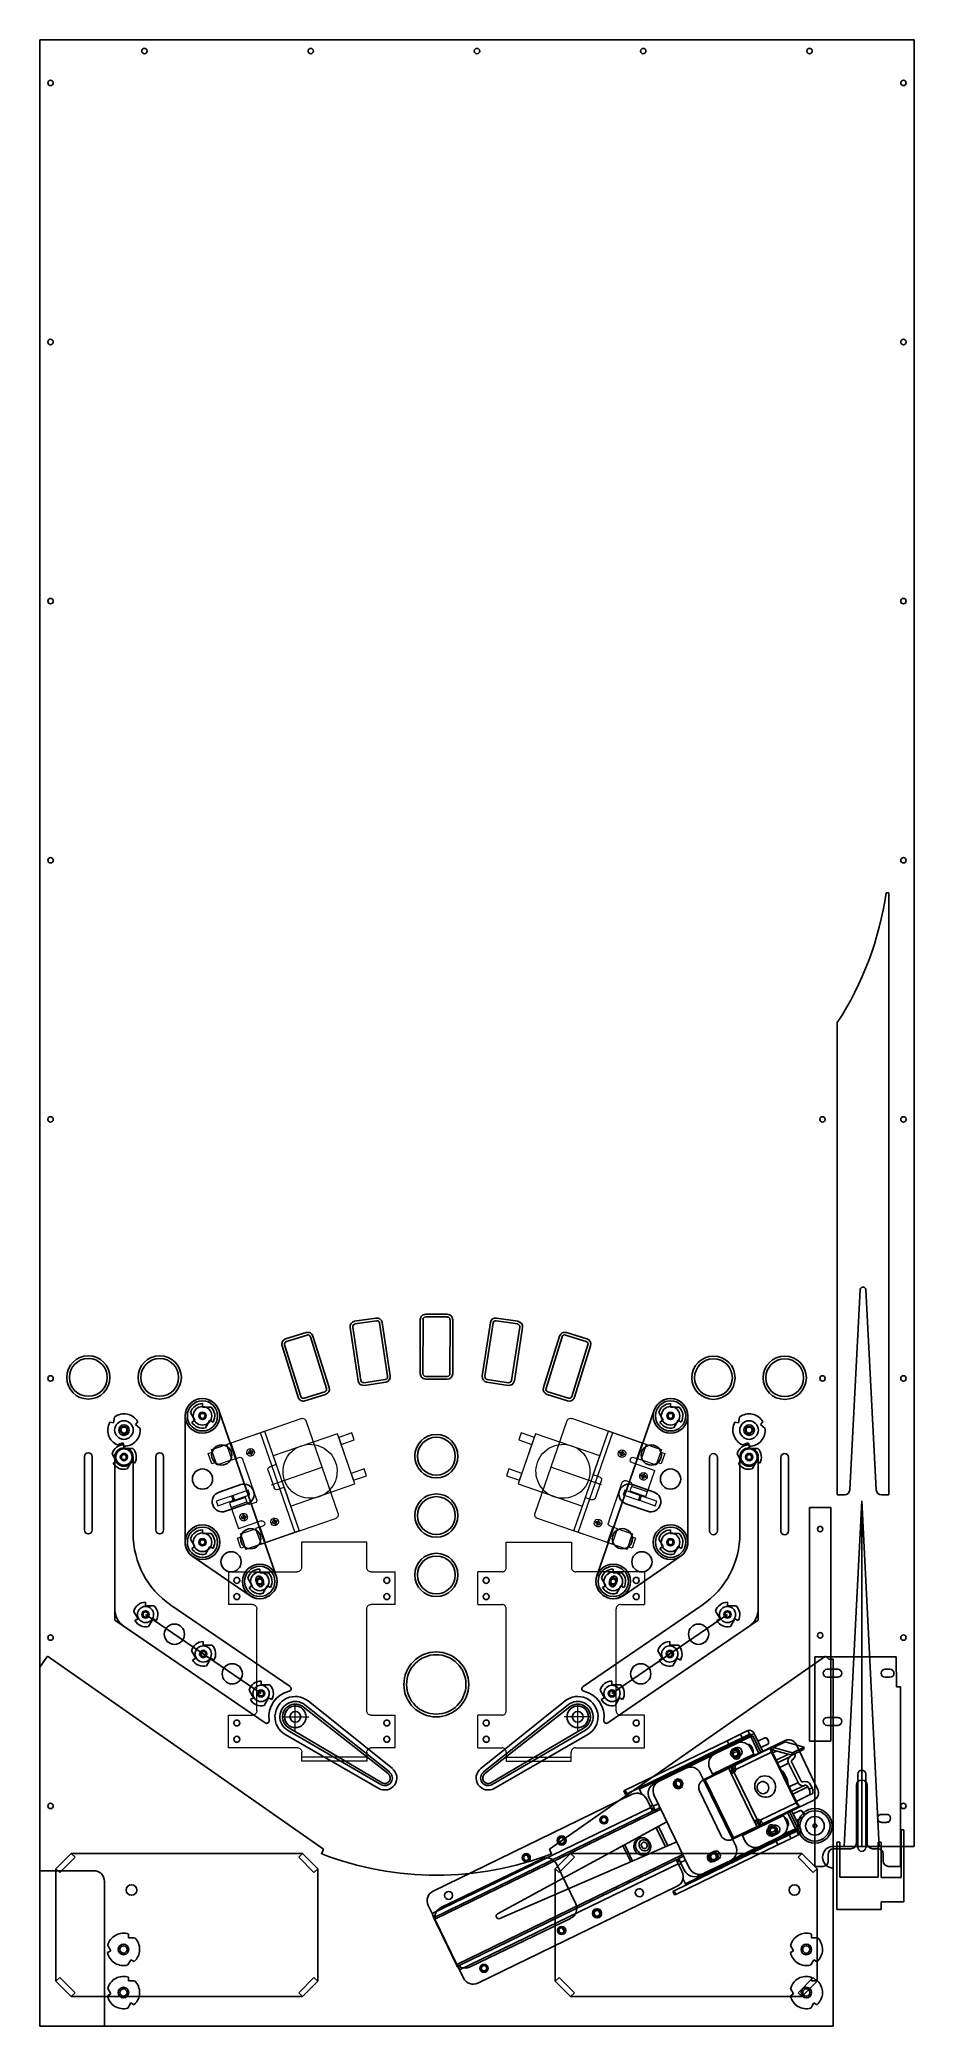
# Model space of a CAD drawing. Extents: x 375 to 395.3, y 512.5 to 558.5.
import ezdxf

# ---------------------------------------------------------------- set-up
doc = ezdxf.new("R2010")
doc.units = 0
doc.header["$LTSCALE"] = 2.6966
doc.header["$MEASUREMENT"] = 0
for name, color, linetype in [('Z0_BOTCOMP', 4, 'Continuous'), ('Z0_CUT250', 6, 'Continuous'), ('Z0_CUT500', 5, 'Continuous'), ('Z0_PLASTICS', 37, 'Continuous'), ('Z0_RUBBER', 6, 'Continuous'), ('Z0_TOPCOMP', 6, 'Continuous')]:
    doc.layers.add(name, color=color, linetype=linetype)

msp = doc.modelspace()

# ---------------------------------------------------------------- linework, layer by layer
at = {"layer": 'Z0_BOTCOMP', "color": 4, "linetype": 'Continuous', "lineweight": 25}
for p, q in [((378.594, 526.534), (378.493, 526.71)), ((378.768, 526.919), (378.768, 526.834)), ((378.768, 526.834), (378.971, 526.834)), ((389.434, 526.534), (389.333, 526.71)), ((389.607, 526.919), (389.607, 526.834)), ((389.607, 526.834), (389.81, 526.834)), ((376.621, 526.486), (376.705, 526.471)), ((376.705, 526.471), (376.729, 526.608)), ((377.271, 526.499), (377.216, 526.434)), ((377.216, 526.434), (377.322, 526.344)), ((378.521, 526.491), (378.594, 526.534)), ((378.941, 526.534), (378.839, 526.358)), ((379.014, 526.491), (378.941, 526.534)), ((389.361, 526.491), (389.434, 526.534)), ((389.781, 526.534), (389.679, 526.358)), ((389.854, 526.491), (389.781, 526.534)), ((391.097, 526.486), (391.181, 526.471)), ((391.181, 526.471), (391.205, 526.608)), ((391.746, 526.499), (391.692, 526.434)), ((391.692, 526.434), (391.798, 526.344)), ((376.928, 526.01), (376.797, 525.962)), ((376.957, 525.93), (376.928, 526.01)), ((376.95, 525.966), (376.95, 525.881)), ((376.95, 525.881), (377.153, 525.881)), ((391.404, 526.01), (391.273, 525.962)), ((391.433, 525.93), (391.404, 526.01)), ((391.425, 525.966), (391.425, 525.881)), ((391.425, 525.881), (391.629, 525.881)), ((376.776, 525.581), (376.675, 525.757)), ((376.703, 525.538), (376.776, 525.581)), ((377.123, 525.581), (377.021, 525.405)), ((377.196, 525.538), (377.123, 525.581)), ((391.252, 525.581), (391.151, 525.757)), ((391.179, 525.538), (391.252, 525.581)), ((391.599, 525.581), (391.497, 525.405)), ((391.672, 525.538), (391.599, 525.581)), ((392.821, 519.102), (392.821, 524.513)), ((392.821, 524.513), (393.321, 524.513)), ((393.321, 524.513), (393.321, 519.102)), ((378.768, 523.993), (378.768, 523.908)), ((389.607, 523.993), (389.607, 523.908)), ((378.594, 523.608), (378.493, 523.783)), ((378.521, 523.565), (378.594, 523.608)), ((378.768, 523.908), (378.971, 523.908)), ((378.941, 523.608), (378.839, 523.432)), ((379.014, 523.565), (378.941, 523.608)), ((389.434, 523.608), (389.333, 523.783)), ((389.361, 523.565), (389.434, 523.608)), ((389.607, 523.908), (389.81, 523.908)), ((389.781, 523.608), (389.679, 523.432)), ((389.854, 523.565), (389.781, 523.608)), ((380.095, 523.086), (380.095, 523.001)), ((388.28, 523.086), (388.28, 523.001)), ((379.921, 522.701), (379.82, 522.877)), ((379.848, 522.658), (379.921, 522.701)), ((380.095, 523.001), (380.298, 523.001)), ((380.268, 522.701), (380.166, 522.525)), ((380.341, 522.658), (380.268, 522.701)), ((388.107, 522.701), (388.006, 522.877)), ((388.034, 522.658), (388.107, 522.701)), ((388.28, 523.001), (388.484, 523.001)), ((388.454, 522.701), (388.352, 522.525)), ((388.527, 522.658), (388.454, 522.701)), ((377.277, 521.935), (377.175, 522.111)), ((377.45, 522.32), (377.45, 522.235)), ((377.45, 522.235), (377.653, 522.235)), ((390.752, 521.935), (390.65, 522.111)), ((390.925, 522.32), (390.925, 522.235)), ((390.925, 522.235), (391.128, 522.235)), ((377.203, 521.893), (377.277, 521.935)), ((377.623, 521.935), (377.522, 521.759)), ((377.697, 521.893), (377.623, 521.935)), ((390.678, 521.893), (390.752, 521.935)), ((391.098, 521.935), (390.997, 521.759)), ((391.172, 521.893), (391.098, 521.935)), ((378.614, 521.021), (378.513, 521.197)), ((378.787, 521.406), (378.787, 521.321)), ((378.787, 521.321), (378.99, 521.321)), ((389.415, 521.021), (389.313, 521.197)), ((389.588, 521.406), (389.588, 521.321)), ((389.588, 521.321), (389.791, 521.321)), ((378.54, 520.978), (378.614, 521.021)), ((378.96, 521.021), (378.859, 520.845)), ((379.034, 520.978), (378.96, 521.021)), ((389.341, 520.978), (389.415, 521.021)), ((389.761, 521.021), (389.659, 520.845)), ((389.835, 520.978), (389.761, 521.021)), ((392.95, 521.052), (392.95, 516.202)), ((394.83, 521.052), (392.95, 521.052)), ((393.233, 520.767), (393.478, 520.767)), ((394.573, 520.767), (394.688, 520.767)), ((394.837, 520.362), (394.83, 521.052)), ((379.952, 520.107), (379.85, 520.283)), ((380.125, 520.492), (380.125, 520.407)), ((380.125, 520.407), (380.328, 520.407)), ((388.077, 520.107), (387.976, 520.283)), ((388.25, 520.492), (388.25, 520.407)), ((388.25, 520.407), (388.453, 520.407)), ((393.14, 520.675), (393.14, 520.675)), ((393.478, 520.582), (393.233, 520.582)), ((393.57, 520.675), (393.57, 520.675)), ((394.48, 520.675), (394.48, 520.675)), ((394.688, 520.582), (394.573, 520.582)), ((394.78, 520.675), (394.78, 520.675)), ((394.93, 520.362), (394.837, 520.362)), ((394.93, 516.202), (394.93, 520.362)), ((379.878, 520.064), (379.952, 520.107)), ((380.298, 520.107), (380.196, 519.931)), ((380.372, 520.064), (380.298, 520.107)), ((388.003, 520.064), (388.077, 520.107)), ((388.423, 520.107), (388.322, 519.931)), ((388.497, 520.064), (388.423, 520.107)), ((391.224, 519.262), (391.395, 519.345)), ((391.434, 519.264), (391.395, 519.345)), ((393.233, 519.652), (393.478, 519.652)), ((393.478, 519.467), (393.233, 519.467)), ((393.241, 519.539), (393.241, 519.539)), ((393.67, 519.513), (393.67, 519.513)), ((388.556, 517.964), (390.917, 519.112)), ((388.595, 517.884), (390.956, 519.031)), ((388.885, 517.991), (391.471, 519.248)), ((391.134, 519.051), (390.63, 518.806)), ((390.917, 519.112), (391.224, 519.262)), ((390.956, 519.031), (390.917, 519.112)), ((391.263, 519.181), (390.956, 519.031)), ((391.02, 518.901), (391.112, 518.946)), ((391.927, 518.948), (391.091, 518.541)), ((391.463, 519.206), (391.18, 519.068)), ((391.224, 519.262), (391.263, 519.181)), ((391.263, 519.181), (391.434, 519.264)), ((391.414, 519.025), (391.399, 519.021)), ((391.414, 519.025), (391.399, 519.021)), ((391.415, 519.025), (391.402, 519.022)), ((391.432, 519.021), (391.414, 519.025)), ((391.433, 519.021), (391.414, 519.025)), ((391.433, 519.021), (391.415, 519.025)), ((391.452, 519.009), (391.432, 519.021)), ((391.452, 519.009), (391.433, 519.021)), ((391.452, 519.009), (391.433, 519.021)), ((391.471, 518.99), (391.452, 519.009)), ((391.471, 518.99), (391.452, 519.009)), ((391.471, 518.99), (391.452, 519.009)), ((391.51, 519.228), (391.463, 519.206)), ((391.653, 518.815), (391.463, 519.206)), ((391.533, 518.801), (391.468, 518.936)), ((391.541, 519.282), (391.471, 519.248)), ((391.471, 519.248), (391.486, 519.217)), ((391.489, 518.966), (391.471, 518.99)), ((391.489, 518.966), (391.471, 518.99)), ((391.489, 518.966), (391.471, 518.99)), ((391.503, 518.938), (391.489, 518.966)), ((391.503, 518.938), (391.489, 518.966)), ((391.503, 518.938), (391.489, 518.966)), ((391.513, 518.91), (391.503, 518.938)), ((391.513, 518.909), (391.503, 518.938)), ((391.513, 518.909), (391.503, 518.938)), ((391.7, 518.837), (391.51, 519.228)), ((391.518, 518.882), (391.513, 518.91)), ((391.518, 518.882), (391.513, 518.909)), ((391.518, 518.882), (391.513, 518.909)), ((391.517, 518.857), (391.518, 518.882)), ((391.517, 518.858), (391.518, 518.882)), ((391.517, 518.858), (391.518, 518.882)), ((391.541, 519.282), (391.746, 518.86)), ((391.788, 519.18), (391.629, 519.102)), ((391.7, 518.955), (391.86, 519.032)), ((391.789, 519.18), (391.788, 519.18)), ((391.804, 519.181), (391.789, 519.18)), ((391.82, 519.174), (391.804, 519.181)), ((391.833, 519.168), (391.816, 519.177)), ((391.837, 519.16), (391.82, 519.174)), ((391.852, 519.14), (391.837, 519.16)), ((391.865, 519.116), (391.852, 519.14)), ((391.86, 519.032), (391.865, 519.036)), ((391.873, 519.091), (391.865, 519.116)), ((391.865, 519.036), (391.873, 519.048)), ((391.876, 519.068), (391.873, 519.091)), ((391.873, 519.048), (391.876, 519.068)), ((391.875, 519.056), (391.878, 519.075)), ((391.92, 518.936), (391.923, 518.943)), ((391.92, 518.925), (391.92, 518.936)), ((391.921, 518.912), (391.92, 518.925)), ((391.925, 518.897), (391.921, 518.912)), ((391.923, 518.943), (391.927, 518.948)), ((391.93, 518.88), (391.925, 518.897)), ((391.927, 518.948), (392.195, 519.078)), ((391.953, 518.894), (391.927, 518.948)), ((391.937, 518.863), (391.93, 518.88)), ((391.951, 518.889), (391.952, 518.892)), ((391.951, 518.885), (391.951, 518.889)), ((391.951, 518.88), (391.951, 518.885)), ((391.952, 518.892), (391.953, 518.894)), ((391.979, 518.896), (391.992, 518.953)), ((391.979, 518.896), (392.417, 518.776)), ((391.992, 518.953), (392.261, 519.084)), ((391.992, 518.953), (392.43, 518.833)), ((392.698, 518.964), (392.261, 519.084)), ((392.417, 518.776), (392.685, 518.906)), ((392.43, 518.833), (392.698, 518.964)), ((392.698, 518.964), (392.685, 518.906)), ((393.321, 519.102), (392.821, 519.102)), ((389.961, 518.478), (389.343, 518.178)), ((389.994, 518.491), (390.587, 518.78)), ((390.409, 518.209), (390.954, 518.474)), ((390.514, 518.472), (390.58, 518.337)), ((391.533, 518.801), (390.58, 518.337)), ((390.954, 518.474), (391.008, 518.501)), ((390.954, 518.474), (390.982, 518.414)), ((390.982, 518.414), (391.036, 518.441)), ((391.031, 518.512), (391.008, 518.501)), ((391.008, 518.501), (391.036, 518.441)), ((391.035, 518.514), (391.031, 518.512)), ((391.031, 518.512), (391.091, 518.389)), ((391.031, 518.512), (391.031, 518.512)), ((391.091, 518.389), (391.031, 518.512)), ((391.041, 518.517), (391.035, 518.514)), ((391.061, 518.46), (391.035, 518.514)), ((391.091, 518.541), (391.041, 518.517)), ((391.068, 518.463), (391.041, 518.517)), ((391.061, 518.46), (391.057, 518.458)), ((391.068, 518.463), (391.061, 518.46)), ((391.11, 518.483), (391.068, 518.463)), ((391.102, 518.517), (391.091, 518.541)), ((391.204, 518.757), (391.112, 518.713)), ((391.945, 518.845), (391.115, 518.442)), ((391.513, 518.843), (391.517, 518.858)), ((391.513, 518.843), (391.517, 518.858)), ((391.513, 518.843), (391.517, 518.857)), ((391.551, 518.765), (391.533, 518.801)), ((391.945, 518.845), (391.937, 518.863)), ((391.96, 518.853), (391.945, 518.845)), ((392.513, 517.676), (391.945, 518.845)), ((391.952, 518.873), (391.951, 518.88)), ((391.955, 518.867), (391.952, 518.873)), ((391.957, 518.86), (391.955, 518.867)), ((391.96, 518.853), (391.957, 518.86)), ((392.529, 517.684), (391.96, 518.853)), ((392.061, 518.874), (391.971, 518.83)), ((392.053, 518.661), (392.335, 518.798)), ((392.082, 518.602), (392.381, 518.747)), ((392.339, 518.592), (392.135, 518.493)), ((392.558, 518.142), (392.339, 518.592)), ((392.381, 518.747), (392.381, 518.747)), ((392.628, 518.176), (392.409, 518.626)), ((392.43, 518.833), (392.417, 518.776)), ((392.42, 518.666), (392.42, 518.666)), ((388.526, 517.95), (388.556, 517.964)), ((388.556, 517.964), (388.595, 517.884)), ((388.885, 517.991), (388.944, 517.869)), ((389.229, 518.119), (389.312, 518.16)), ((389.791, 518.234), (389.698, 518.189)), ((389.79, 518), (389.882, 518.045)), ((390.377, 518.194), (390.295, 518.363)), ((390.409, 518.209), (390.377, 518.194)), ((390.377, 518.194), (391.033, 516.845)), ((391.065, 516.86), (390.409, 518.209)), ((390.58, 518.337), (390.598, 518.301)), ((390.995, 518.386), (391.562, 517.221)), ((390.996, 518.385), (391.049, 518.412)), ((391.609, 517.285), (391.078, 518.378)), ((391.086, 518.4), (391.106, 518.409)), ((391.558, 518.062), (391.562, 518.108)), ((391.562, 518.014), (391.558, 518.062)), ((391.562, 518.108), (391.576, 518.153)), ((391.575, 517.969), (391.562, 518.014)), ((391.595, 517.926), (391.575, 517.969)), ((391.576, 518.153), (391.597, 518.194)), ((391.597, 518.194), (391.625, 518.23)), ((391.611, 518.018), (391.612, 518.052)), ((391.618, 517.983), (391.611, 518.018)), ((391.612, 518.052), (391.622, 518.086)), ((391.634, 517.952), (391.618, 517.983)), ((391.622, 518.086), (391.639, 518.115)), ((391.625, 518.23), (391.66, 518.259)), ((391.639, 518.115), (391.663, 518.139)), ((391.66, 518.259), (391.7, 518.281)), ((391.663, 518.139), (391.692, 518.155)), ((391.692, 518.155), (391.725, 518.164)), ((391.7, 518.281), (391.744, 518.295)), ((391.725, 518.164), (391.759, 518.164)), ((391.744, 518.295), (391.789, 518.299)), ((391.759, 518.164), (391.792, 518.155)), ((391.789, 518.299), (391.835, 518.295)), ((391.792, 518.155), (391.822, 518.138)), ((391.822, 518.138), (391.848, 518.114)), ((391.835, 518.295), (391.879, 518.282)), ((391.848, 518.114), (391.867, 518.084)), ((391.876, 517.982), (391.863, 517.95)), ((391.867, 518.084), (391.878, 518.051)), ((391.882, 518.016), (391.876, 517.982)), ((391.878, 518.051), (391.882, 518.016)), ((391.879, 518.282), (391.921, 518.261)), ((391.921, 518.261), (391.958, 518.232)), ((391.958, 518.232), (391.989, 518.197)), ((391.989, 518.197), (392.014, 518.156)), ((392.03, 517.972), (392.013, 517.929)), ((392.014, 518.156), (392.031, 518.112)), ((392.039, 518.018), (392.03, 517.972)), ((392.031, 518.112), (392.039, 518.065)), ((392.039, 518.065), (392.039, 518.018)), ((392.231, 518.297), (392.246, 518.268)), ((392.246, 518.268), (392.258, 518.24)), ((392.354, 518.043), (392.558, 518.142)), ((392.705, 518.079), (392.407, 517.934)), ((392.786, 518.045), (392.436, 517.875)), ((392.666, 518.16), (392.666, 518.16)), ((392.705, 518.079), (392.705, 518.079)), ((392.813, 517.989), (392.786, 518.045)), ((392.813, 517.989), (392.883, 518.023)), ((392.823, 517.966), (392.813, 517.989)), ((392.83, 517.943), (392.823, 517.966)), ((392.883, 518.023), (392.856, 518.079)), ((392.883, 518.023), (392.893, 518)), ((392.893, 518), (392.9, 517.978)), ((392.9, 517.978), (392.904, 517.956)), ((393.91, 516.737), (393.91, 518.077)), ((394.051, 518.129), (394.051, 518.129)), ((394.16, 518.077), (394.16, 516.737)), ((384.088, 515.108), (389.147, 517.567)), ((384.111, 515.631), (388.72, 517.872)), ((389.381, 517.527), (384.145, 514.981)), ((388.526, 517.95), (388.565, 517.869)), ((388.595, 517.884), (388.565, 517.869)), ((389.055, 517.757), (389.147, 517.567)), ((389.205, 517.596), (389.113, 517.785)), ((389.136, 517.59), (389.194, 517.619)), ((389.19, 517.478), (389.147, 517.567)), ((389.199, 517.549), (389.164, 517.532)), ((389.199, 517.549), (389.222, 517.56)), ((389.225, 517.495), (389.199, 517.549)), ((389.205, 517.596), (389.32, 517.652)), ((389.205, 517.596), (389.249, 517.506)), ((389.249, 517.506), (389.225, 517.495)), ((389.227, 517.843), (390.047, 516.157)), ((389.249, 517.506), (389.364, 517.562)), ((391.624, 517.888), (391.595, 517.926)), ((391.658, 517.855), (391.624, 517.888)), ((391.656, 517.925), (391.634, 517.952)), ((391.684, 517.904), (391.656, 517.925)), ((391.698, 517.83), (391.658, 517.855)), ((391.682, 517.272), (392.513, 517.676)), ((391.716, 517.891), (391.684, 517.904)), ((391.741, 517.813), (391.698, 517.83)), ((391.75, 517.886), (391.716, 517.891)), ((391.786, 517.804), (391.741, 517.813)), ((391.742, 517.19), (392.583, 517.599)), ((391.784, 517.891), (391.75, 517.886)), ((391.815, 517.903), (391.784, 517.891)), ((391.832, 517.805), (391.786, 517.804)), ((391.842, 517.924), (391.815, 517.903)), ((391.877, 517.814), (391.832, 517.805)), ((391.863, 517.95), (391.842, 517.924)), ((391.918, 517.832), (391.877, 517.814)), ((391.956, 517.858), (391.918, 517.832)), ((391.988, 517.89), (391.956, 517.858)), ((392.013, 517.929), (391.988, 517.89)), ((392.402, 517.511), (392.608, 517.088)), ((392.529, 517.684), (392.513, 517.676)), ((392.522, 517.659), (392.513, 517.676)), ((392.518, 517.706), (392.812, 517.849)), ((392.532, 517.642), (392.522, 517.659)), ((392.532, 517.677), (392.529, 517.684)), ((392.536, 517.67), (392.532, 517.677)), ((392.542, 517.628), (392.532, 517.642)), ((392.54, 517.664), (392.536, 517.67)), ((392.544, 517.66), (392.54, 517.664)), ((392.552, 517.616), (392.542, 517.628)), ((392.548, 517.656), (392.544, 517.66)), ((392.552, 517.653), (392.548, 517.656)), ((392.555, 517.652), (392.552, 517.653)), ((392.561, 517.607), (392.552, 517.616)), ((392.557, 517.653), (392.555, 517.652)), ((392.557, 517.653), (392.583, 517.599)), ((392.57, 517.601), (392.561, 517.607)), ((392.577, 517.598), (392.57, 517.601)), ((392.583, 517.599), (392.577, 517.598)), ((392.882, 517.883), (392.812, 517.849)), ((392.812, 517.849), (392.821, 517.856)), ((392.821, 517.856), (392.829, 517.868)), ((392.829, 517.868), (392.834, 517.883)), ((392.834, 517.921), (392.83, 517.943)), ((392.835, 517.901), (392.834, 517.921)), ((392.834, 517.883), (392.835, 517.901)), ((392.892, 517.89), (392.882, 517.883)), ((392.899, 517.902), (392.892, 517.89)), ((392.904, 517.917), (392.899, 517.902)), ((392.904, 517.956), (392.905, 517.935)), ((392.905, 517.935), (392.904, 517.917)), ((384.131, 515.018), (389.19, 517.478)), ((389.524, 517.233), (385.6, 515.107)), ((389.225, 517.495), (389.19, 517.478)), ((389.273, 517.097), (389.488, 516.654)), ((389.327, 517.126), (389.545, 516.679)), ((389.952, 515.797), (392.538, 517.054)), ((391.609, 517.125), (391.065, 516.86)), ((391.271, 516.916), (392.224, 517.38)), ((391.616, 517.248), (391.562, 517.221)), ((391.638, 517.203), (391.584, 517.176)), ((391.584, 517.176), (391.609, 517.125)), ((391.663, 517.151), (391.609, 517.125)), ((391.626, 517.288), (391.687, 517.163)), ((391.687, 517.163), (391.626, 517.288)), ((391.632, 517.275), (391.654, 517.286)), ((391.638, 517.203), (391.663, 517.151)), ((391.665, 517.219), (391.661, 517.217)), ((391.663, 517.151), (391.687, 517.163)), ((391.665, 517.219), (391.672, 517.222)), ((391.691, 517.165), (391.665, 517.219)), ((391.672, 517.222), (391.711, 517.241)), ((391.698, 517.168), (391.672, 517.222)), ((391.691, 517.165), (391.687, 517.163)), ((391.687, 517.163), (391.687, 517.163)), ((391.691, 517.165), (391.698, 517.168)), ((391.698, 517.168), (391.742, 517.19)), ((391.987, 517.148), (391.895, 517.103)), ((392.224, 517.38), (392.207, 517.416)), ((392.499, 517.074), (392.217, 516.937)), ((392.224, 517.38), (392.29, 517.245)), ((392.252, 517.335), (392.245, 517.338)), ((392.252, 517.335), (392.245, 517.337)), ((392.252, 517.335), (392.245, 517.337)), ((392.272, 517.323), (392.252, 517.335)), ((392.272, 517.323), (392.252, 517.335)), ((392.272, 517.323), (392.252, 517.335)), ((392.291, 517.304), (392.272, 517.323)), ((392.291, 517.304), (392.272, 517.323)), ((392.291, 517.304), (392.272, 517.323)), ((392.309, 517.28), (392.291, 517.304)), ((392.309, 517.28), (392.291, 517.304)), ((392.308, 517.28), (392.291, 517.304)), ((392.323, 517.252), (392.308, 517.28)), ((392.309, 517.466), (392.499, 517.074)), ((392.323, 517.252), (392.309, 517.28)), ((392.323, 517.252), (392.309, 517.28)), ((392.311, 517.258), (392.321, 517.231)), ((392.32, 517.165), (392.314, 517.157)), ((392.315, 517.138), (392.319, 517.14)), ((392.315, 517.138), (392.32, 517.14)), ((392.317, 517.139), (392.319, 517.14)), ((392.319, 517.14), (392.33, 517.152)), ((392.319, 517.14), (392.331, 517.152)), ((392.326, 517.182), (392.32, 517.165)), ((392.32, 517.14), (392.331, 517.152)), ((392.321, 517.231), (392.327, 517.205)), ((392.333, 517.223), (392.323, 517.252)), ((392.333, 517.223), (392.323, 517.252)), ((392.333, 517.223), (392.323, 517.252)), ((392.327, 517.205), (392.326, 517.182)), ((392.33, 517.152), (392.337, 517.171)), ((392.331, 517.152), (392.337, 517.171)), ((392.331, 517.152), (392.337, 517.171)), ((392.337, 517.196), (392.333, 517.223)), ((392.338, 517.196), (392.333, 517.223)), ((392.338, 517.196), (392.333, 517.223)), ((392.337, 517.171), (392.338, 517.196)), ((392.337, 517.171), (392.338, 517.196)), ((392.337, 517.171), (392.337, 517.196)), ((392.356, 517.488), (392.546, 517.097)), ((392.608, 517.494), (392.448, 517.416)), ((392.546, 517.097), (392.499, 517.074)), ((392.52, 517.268), (392.68, 517.346)), ((392.522, 517.086), (392.538, 517.054)), ((392.538, 517.054), (392.608, 517.088)), ((392.609, 517.494), (392.608, 517.494)), ((392.623, 517.495), (392.609, 517.494)), ((392.64, 517.488), (392.623, 517.495)), ((392.652, 517.481), (392.636, 517.49)), ((392.657, 517.474), (392.64, 517.488)), ((392.672, 517.453), (392.657, 517.474)), ((392.685, 517.43), (392.672, 517.453)), ((392.68, 517.346), (392.685, 517.349)), ((392.693, 517.405), (392.685, 517.43)), ((392.685, 517.349), (392.693, 517.362)), ((392.696, 517.381), (392.693, 517.405)), ((392.693, 517.362), (392.696, 517.381)), ((392.695, 517.37), (392.698, 517.388)), ((394.361, 517.221), (394.361, 517.221)), ((394.493, 517.407), (394.608, 517.407)), ((394.608, 517.222), (394.493, 517.222)), ((394.661, 517.203), (394.661, 517.203)), ((385.655, 514.994), (389.75, 516.768)), ((388.505, 516.681), (388.687, 516.307)), ((388.545, 516.702), (388.729, 516.325)), ((388.757, 516.682), (388.762, 516.722)), ((388.76, 516.642), (388.757, 516.682)), ((388.77, 516.602), (388.76, 516.642)), ((388.762, 516.722), (388.775, 516.758)), ((388.789, 516.565), (388.77, 516.602)), ((388.775, 516.758), (388.795, 516.79)), ((388.795, 516.79), (388.821, 516.815)), ((388.821, 516.815), (388.844, 516.829)), ((388.885, 516.848), (388.845, 516.829)), ((388.882, 516.737), (388.878, 516.705)), ((388.878, 516.705), (388.881, 516.671)), ((388.881, 516.671), (388.893, 516.638)), ((388.894, 516.767), (388.882, 516.737)), ((388.893, 516.638), (388.911, 516.609)), ((388.913, 516.791), (388.894, 516.767)), ((388.911, 516.609), (388.936, 516.585)), ((388.938, 516.808), (388.913, 516.791)), ((388.938, 516.733), (388.93, 516.71)), ((388.93, 516.71), (388.93, 516.685)), ((388.93, 516.685), (388.938, 516.66)), ((388.936, 516.585), (388.964, 516.569)), ((388.967, 516.817), (388.938, 516.808)), ((388.954, 516.75), (388.938, 516.733)), ((388.938, 516.66), (388.952, 516.639)), ((388.952, 516.639), (388.972, 516.623)), ((388.974, 516.76), (388.954, 516.75)), ((388.997, 516.817), (388.967, 516.817)), ((388.972, 516.623), (388.995, 516.616)), ((388.997, 516.761), (388.974, 516.76)), ((388.995, 516.616), (389.018, 516.617)), ((389.028, 516.808), (388.997, 516.817)), ((389.02, 516.754), (388.997, 516.761)), ((389.018, 516.617), (389.038, 516.627)), ((389.04, 516.738), (389.02, 516.754)), ((389.056, 516.792), (389.028, 516.808)), ((389.038, 516.627), (389.054, 516.644)), ((389.054, 516.717), (389.04, 516.738)), ((389.062, 516.692), (389.054, 516.717)), ((389.054, 516.644), (389.062, 516.667)), ((389.054, 516.569), (389.079, 516.586)), ((389.081, 516.768), (389.056, 516.792)), ((389.062, 516.667), (389.062, 516.692)), ((389.079, 516.586), (389.098, 516.61)), ((389.099, 516.739), (389.081, 516.768)), ((389.098, 516.61), (389.11, 516.64)), ((389.111, 516.706), (389.099, 516.739)), ((389.11, 516.64), (389.114, 516.672)), ((389.114, 516.672), (389.111, 516.706)), ((389.688, 515.635), (392.049, 516.783)), ((389.728, 515.554), (392.088, 516.702)), ((391.03, 516.36), (391.624, 516.649)), ((391.033, 516.845), (391.065, 516.86)), ((391.115, 516.676), (391.033, 516.845)), ((391.253, 516.952), (391.271, 516.916)), ((391.337, 516.781), (391.271, 516.916)), ((392.174, 516.911), (391.671, 516.666)), ((391.986, 516.914), (392.079, 516.959)), ((392.049, 516.783), (392.356, 516.932)), ((392.088, 516.702), (392.049, 516.783)), ((392.396, 516.851), (392.088, 516.702)), ((392.528, 517.016), (392.356, 516.932)), ((392.356, 516.932), (392.396, 516.851)), ((392.567, 516.935), (392.396, 516.851)), ((392.567, 516.935), (392.528, 517.016)), ((393.385, 516.612), (393.785, 516.612)), ((394.285, 516.612), (394.405, 516.612)), ((389.893, 516.474), (384.657, 513.928)), ((384.678, 513.894), (389.737, 516.354)), ((384.722, 513.805), (389.78, 516.264)), ((386.342, 516.35), (386.271, 516.497)), ((388.813, 516.531), (388.789, 516.565)), ((388.843, 516.504), (388.813, 516.531)), ((388.878, 516.484), (388.843, 516.504)), ((388.914, 516.471), (388.878, 516.484)), ((388.951, 516.468), (388.914, 516.471)), ((388.987, 516.473), (388.951, 516.468)), ((388.964, 516.569), (388.995, 516.56)), ((389.013, 516.483), (388.987, 516.473)), ((388.995, 516.56), (389.025, 516.56)), ((389.013, 516.483), (389.053, 516.502)), ((389.025, 516.56), (389.054, 516.569)), ((389.772, 516.371), (389.737, 516.354)), ((389.737, 516.354), (389.78, 516.264)), ((389.798, 516.317), (389.763, 516.3)), ((389.795, 516.382), (389.772, 516.371)), ((389.772, 516.371), (389.798, 516.317)), ((389.872, 516.075), (389.78, 516.264)), ((389.791, 516.241), (389.85, 516.27)), ((389.795, 516.382), (389.91, 516.438)), ((389.839, 516.293), (389.795, 516.382)), ((389.798, 516.317), (389.821, 516.328)), ((389.839, 516.293), (389.954, 516.349)), ((389.839, 516.293), (389.931, 516.103)), ((390.381, 516.042), (391, 516.342)), ((390.611, 516.548), (390.518, 516.503)), ((390.61, 516.314), (390.702, 516.359)), ((392.95, 516.202), (393.135, 516.202)), ((393.26, 516.327), (393.26, 516.487)), ((394.53, 516.487), (394.53, 516.327)), ((394.655, 516.202), (394.93, 516.202)), ((385.148, 513.5), (389.757, 515.741)), ((389.893, 515.919), (389.952, 515.797)), ((390.265, 515.988), (390.348, 516.028)), ((384.088, 515.108), (383.996, 515.297)), ((389.658, 515.621), (389.688, 515.635)), ((389.658, 515.621), (389.698, 515.54)), ((389.688, 515.635), (389.728, 515.554)), ((389.728, 515.554), (389.698, 515.54)), ((384.088, 515.108), (384.131, 515.018)), ((384.131, 515.018), (384.105, 515.072)), ((384.105, 515.072), (384.105, 515.072)), ((384.131, 515.018), (384.131, 515.018)), ((384.145, 514.981), (384.139, 514.978)), ((384.651, 513.925), (384.139, 514.978)), ((384.657, 513.928), (384.145, 514.981)), ((387.162, 514.663), (387.091, 514.811)), ((376.643, 514.25), (376.574, 514.371)), ((377.059, 514.635), (377.059, 514.55)), ((377.059, 514.55), (377.198, 514.55)), ((392.456, 514.25), (392.386, 514.371)), ((392.871, 514.635), (392.871, 514.55)), ((392.871, 514.55), (393.01, 514.55)), ((376.57, 514.208), (376.643, 514.25)), ((377.111, 514.04), (377.041, 513.92)), ((377.184, 513.998), (377.111, 514.04)), ((384.657, 513.928), (384.651, 513.925)), ((384.722, 513.805), (384.678, 513.894)), ((384.678, 513.894), (384.678, 513.894)), ((384.678, 513.894), (384.704, 513.84)), ((384.704, 513.84), (384.704, 513.84)), ((392.382, 514.208), (392.456, 514.25)), ((392.923, 514.04), (392.854, 513.92)), ((392.997, 513.998), (392.923, 514.04)), ((376.643, 513.25), (376.574, 513.371)), ((377.059, 513.635), (377.059, 513.55)), ((377.059, 513.55), (377.198, 513.55)), ((384.722, 513.805), (384.814, 513.615)), ((392.456, 513.25), (392.386, 513.371)), ((392.871, 513.635), (392.871, 513.55)), ((392.871, 513.55), (393.01, 513.55)), ((376.57, 513.208), (376.643, 513.25)), ((377.111, 513.04), (377.041, 512.92)), ((377.184, 512.998), (377.111, 513.04)), ((392.382, 513.208), (392.456, 513.25)), ((392.923, 513.04), (392.854, 512.92)), ((392.997, 512.998), (392.923, 513.04))]:
    msp.add_line(p, q, dxfattribs=at)
at = {"layer": 'Z0_BOTCOMP', "color": 4, "linetype": 'Continuous', "lineweight": 5}
for p, q in [((378.967, 525.851), (380.208, 526.281)), ((379.324, 525.975), (380.208, 526.281)), ((379.965, 526.197), (381.051, 526.573)), ((380.105, 526.246), (380.906, 523.933)), ((380.208, 526.281), (380.477, 525.506)), ((380.208, 526.281), (381.009, 523.969)), ((381.909, 524.377), (381.168, 526.516)), ((382.224, 526.24), (381.922, 526.136)), ((382.28, 526.079), (382.224, 526.24)), ((386.151, 526.24), (386.095, 526.079)), ((386.453, 526.136), (386.151, 526.24)), ((387.207, 526.516), (386.466, 524.377)), ((388.41, 526.197), (387.324, 526.573)), ((387.366, 523.969), (388.167, 526.281)), ((387.469, 523.933), (388.27, 526.246)), ((387.816, 525.269), (388.167, 526.281)), ((388.167, 526.281), (389.408, 525.851)), ((389.051, 525.975), (388.167, 526.281)), ((378.901, 525.76), (378.995, 525.792)), ((378.974, 525.854), (379.324, 525.975)), ((379.098, 525.495), (378.974, 525.854)), ((378.995, 525.792), (379.077, 525.556)), ((379.324, 525.975), (379.448, 525.616)), ((379.324, 525.975), (379.448, 525.616)), ((379.427, 526.011), (379.551, 525.651)), ((379.799, 525.761), (379.965, 525.818)), ((379.854, 525.872), (379.911, 525.707)), ((381.892, 526.221), (380.407, 525.707)), ((382.295, 525.057), (381.892, 526.221)), ((381.922, 526.136), (381.977, 525.975)), ((381.95, 526.055), (382.238, 525.223)), ((381.977, 525.975), (382.28, 526.079)), ((386.483, 526.221), (386.08, 525.057)), ((386.095, 526.079), (386.398, 525.975)), ((386.137, 525.223), (386.425, 526.055)), ((386.398, 525.975), (386.453, 526.136)), ((387.968, 525.707), (386.483, 526.221)), ((387.321, 525.941), (387.321, 525.941)), ((387.321, 525.941), (387.321, 525.941)), ((388.566, 525.733), (388.4, 525.79)), ((388.454, 525.679), (388.512, 525.844)), ((388.498, 525.803), (388.498, 525.803)), ((388.498, 525.803), (388.498, 525.803)), ((388.512, 525.844), (388.512, 525.844)), ((388.512, 525.844), (388.512, 525.844)), ((388.948, 526.011), (388.823, 525.65)), ((388.926, 525.615), (389.051, 525.975)), ((388.927, 525.616), (389.051, 525.975)), ((389.051, 525.975), (389.401, 525.854)), ((389.243, 525.964), (389.243, 525.964)), ((389.243, 525.964), (389.243, 525.964)), ((389.401, 525.854), (389.277, 525.495)), ((389.298, 525.556), (389.38, 525.792)), ((389.38, 525.792), (389.474, 525.76)), ((378.982, 525.523), (378.901, 525.76)), ((379.077, 525.556), (378.982, 525.523)), ((379.448, 525.616), (379.098, 525.495)), ((379.448, 525.616), (379.617, 525.674)), ((379.698, 525.635), (380.022, 524.7)), ((379.897, 525.748), (379.897, 525.748)), ((379.897, 525.748), (379.897, 525.748)), ((379.911, 525.707), (379.911, 525.707)), ((379.911, 525.707), (379.911, 525.707)), ((380.287, 525.373), (380.427, 524.968)), ((380.477, 525.506), (380.326, 525.453)), ((380.366, 525.041), (381.538, 525.447)), ((380.407, 525.707), (380.81, 524.543)), ((382.513, 525.408), (382.21, 525.303)), ((382.568, 525.247), (382.513, 525.408)), ((385.862, 525.408), (385.807, 525.247)), ((386.165, 525.303), (385.862, 525.408)), ((388.009, 525.041), (386.837, 525.447)), ((387.565, 524.543), (387.968, 525.707)), ((388.677, 525.634), (388.677, 525.634)), ((388.716, 525.553), (389.242, 525.371)), ((388.757, 525.673), (388.926, 525.615)), ((389.277, 525.495), (388.927, 525.616)), ((389.034, 524.771), (389.242, 525.371)), ((389.393, 525.523), (389.298, 525.556)), ((389.474, 525.76), (389.393, 525.523)), ((380.508, 524.928), (380.659, 524.981)), ((380.609, 525.125), (380.668, 525.145)), ((380.659, 524.981), (381.009, 523.969)), ((380.81, 524.543), (382.295, 525.057)), ((382.21, 525.303), (382.266, 525.142)), ((382.266, 525.142), (382.568, 525.247)), ((385.807, 525.247), (386.109, 525.142)), ((386.08, 525.057), (387.565, 524.543)), ((386.109, 525.142), (386.165, 525.303)), ((387.766, 525.125), (387.707, 525.145)), ((387.967, 525.217), (387.816, 525.269)), ((387.866, 524.731), (388.006, 525.136)), ((388.167, 524.161), (388.49, 525.096)), ((388.571, 525.135), (388.669, 525.101)), ((388.708, 525.02), (388.666, 524.899)), ((388.666, 524.899), (389.034, 524.771)), ((389.07, 524.874), (388.701, 525.002)), ((389.063, 525.204), (388.897, 525.261)), ((388.951, 525.15), (389.009, 525.316)), ((388.995, 525.275), (388.995, 525.275)), ((388.995, 525.275), (388.995, 525.275)), ((389.009, 525.316), (389.009, 525.316)), ((389.009, 525.316), (389.009, 525.316)), ((379.762, 524.747), (379.393, 524.619)), ((379.393, 524.619), (379.601, 524.019)), ((379.429, 524.516), (379.798, 524.643)), ((379.804, 524.625), (379.762, 524.747)), ((379.982, 524.619), (379.885, 524.586)), ((381.464, 524.759), (381.464, 524.759)), ((381.464, 524.759), (381.464, 524.759)), ((387.366, 523.969), (387.635, 524.744)), ((387.635, 524.744), (387.785, 524.692)), ((380.127, 524.201), (379.601, 524.019)), ((379.639, 524.261), (379.804, 524.318)), ((379.65, 523.901), (380, 524.022)), ((379.693, 524.373), (379.75, 524.207)), ((379.736, 524.248), (379.736, 524.248)), ((379.736, 524.248), (379.736, 524.248)), ((379.75, 524.207), (379.75, 524.207)), ((379.75, 524.207), (379.75, 524.207)), ((381.009, 523.969), (379.767, 523.539)), ((380.169, 524.081), (380, 524.023)), ((380, 524.023), (380.124, 523.662)), ((380, 524.022), (380.124, 523.662)), ((380.228, 523.698), (380.103, 524.058)), ((380.124, 523.662), (381.009, 523.969)), ((380.208, 524.162), (380.208, 524.162)), ((380.356, 524.153), (380.522, 524.21)), ((380.41, 524.264), (380.468, 524.099)), ((380.453, 524.14), (380.453, 524.14)), ((380.453, 524.14), (380.453, 524.14)), ((380.468, 524.099), (380.468, 524.099)), ((380.468, 524.099), (380.468, 524.099)), ((380.766, 523.884), (381.852, 524.26)), ((387.609, 523.884), (386.523, 524.26)), ((388.608, 523.539), (387.366, 523.969)), ((388.251, 523.662), (387.366, 523.969)), ((388.009, 524.125), (387.844, 524.182)), ((387.898, 524.071), (387.955, 524.236)), ((387.941, 524.195), (387.941, 524.195)), ((387.941, 524.195), (387.941, 524.195)), ((387.955, 524.236), (387.955, 524.236)), ((387.955, 524.236), (387.955, 524.236)), ((388.147, 523.698), (388.272, 524.058)), ((388.375, 524.022), (388.206, 524.08)), ((388.251, 523.662), (388.375, 524.022)), ((388.251, 523.662), (388.375, 524.022)), ((388.375, 524.022), (388.725, 523.901)), ((379.577, 523.806), (379.671, 523.839)), ((379.659, 523.57), (379.577, 523.806)), ((379.774, 523.541), (379.65, 523.901)), ((379.753, 523.603), (379.659, 523.57)), ((379.671, 523.839), (379.753, 523.603)), ((380.124, 523.662), (379.774, 523.541)), ((379.967, 523.552), (379.967, 523.552)), ((379.967, 523.552), (379.967, 523.552)), ((381.06, 523.713), (381.06, 523.122)), ((382.571, 523.713), (381.06, 523.713)), ((382.571, 523.122), (382.571, 523.713)), ((385.804, 523.713), (387.315, 523.713)), ((385.804, 523.122), (385.804, 523.713)), ((387.315, 523.713), (387.315, 523.122)), ((388.601, 523.541), (388.251, 523.662)), ((388.725, 523.901), (388.601, 523.541)), ((388.622, 523.603), (388.704, 523.839)), ((388.716, 523.57), (388.622, 523.603)), ((388.704, 523.839), (388.798, 523.806)), ((388.798, 523.806), (388.716, 523.57)), ((379.373, 523.022), (380.959, 523.022)), ((379.373, 523.022), (379.373, 522.267)), ((382.671, 523.022), (383.227, 523.022)), ((383.227, 522.267), (383.227, 523.022)), ((385.148, 522.267), (385.148, 523.022)), ((385.704, 523.022), (385.148, 523.022)), ((389.002, 523.022), (387.416, 523.022)), ((389.002, 523.022), (389.002, 522.267)), ((379.928, 522.267), (379.373, 522.267)), ((380.029, 519.804), (380.029, 522.167)), ((382.571, 519.804), (382.571, 522.167)), ((383.227, 522.267), (382.671, 522.267)), ((385.148, 522.267), (385.704, 522.267)), ((385.804, 519.804), (385.804, 522.167)), ((388.346, 519.804), (388.346, 522.167)), ((388.447, 522.267), (389.002, 522.267)), ((380.918, 519.352), (380.918, 519.977)), ((387.457, 519.352), (387.457, 519.977)), ((379.373, 518.948), (379.373, 519.704)), ((379.373, 519.704), (379.928, 519.704)), ((380.605, 519.665), (381.231, 519.665)), ((382.671, 519.704), (383.227, 519.704)), ((383.227, 518.948), (383.227, 519.704)), ((385.704, 519.704), (385.148, 519.704)), ((385.148, 518.948), (385.148, 519.704)), ((387.77, 519.665), (387.144, 519.665)), ((389.002, 519.704), (388.447, 519.704)), ((389.002, 518.948), (389.002, 519.704)), ((380.969, 518.948), (379.373, 518.948)), ((383.227, 518.948), (382.671, 518.948)), ((385.148, 518.948), (385.704, 518.948)), ((387.406, 518.948), (389.002, 518.948)), ((381.07, 518.638), (381.07, 518.848)), ((382.571, 518.731), (381.07, 518.731)), ((382.571, 518.638), (381.07, 518.638)), ((382.571, 518.848), (382.571, 518.638)), ((385.804, 518.848), (385.804, 518.638)), ((385.804, 518.731), (387.305, 518.731)), ((385.804, 518.638), (387.305, 518.638)), ((387.305, 518.638), (387.305, 518.848)), ((392.48, 516.737), (392.48, 516.737)), ((392.48, 516.737), (392.48, 516.737))]:
    msp.add_line(p, q, dxfattribs=at)
at = {"layer": 'Z0_BOTCOMP', "color": 4, "linetype": 'Continuous', "lineweight": 25}
for centre, radius in [((378.768, 526.634), 0.085), ((389.607, 526.634), 0.085), ((376.95, 526.305), 0.121), ((376.95, 526.305), 0.0835), ((378.768, 526.634), 0.059), ((389.607, 526.634), 0.059), ((391.425, 526.305), 0.121), ((391.425, 526.305), 0.0835), ((376.95, 525.681), 0.085), ((376.95, 525.681), 0.059), ((391.425, 525.681), 0.085), ((391.425, 525.681), 0.059), ((378.768, 523.708), 0.085), ((378.768, 523.708), 0.059), ((389.607, 523.708), 0.085), ((389.607, 523.708), 0.059), ((380.095, 522.801), 0.085), ((380.095, 522.801), 0.059), ((388.28, 522.801), 0.085), ((388.28, 522.801), 0.059), ((377.45, 522.035), 0.085), ((390.925, 522.035), 0.085), ((377.45, 522.035), 0.059), ((390.925, 522.035), 0.059), ((378.787, 521.121), 0.085), ((389.588, 521.121), 0.085), ((378.787, 521.121), 0.059), ((389.588, 521.121), 0.059), ((380.125, 520.207), 0.085), ((380.125, 520.207), 0.059), ((388.25, 520.207), 0.085), ((388.25, 520.207), 0.059), ((391.104, 518.826), 0.082), ((388.064, 517.278), 0.0938), ((391.979, 517.027), 0.082), ((391.979, 517.027), 0.068), ((387.085, 516.802), 0.106), ((387.085, 516.802), 0.106), ((386.266, 516.403), 0.0938), ((384.467, 515.529), 0.0938), ((387.904, 515.115), 0.106), ((387.086, 514.717), 0.0938), ((376.938, 514.28), 0.121), ((376.938, 514.28), 0.0835), ((392.75, 514.28), 0.121), ((392.75, 514.28), 0.0835), ((385.287, 513.843), 0.0938), ((376.938, 513.28), 0.121), ((376.938, 513.28), 0.0835), ((392.75, 513.28), 0.121), ((392.75, 513.28), 0.0835)]:
    msp.add_circle(centre, radius, dxfattribs=at)
for centre, radius, start, end in [((378.768, 526.634), 0.285, 90, 164.5679), ((378.768, 526.634), 0.285, -30, 44.5679), ((389.607, 526.634), 0.285, 90, 164.5679), ((389.607, 526.634), 0.285, -30, 44.5679), ((376.95, 526.305), 0.375, 151.1354, -113.977), ((376.95, 526.305), 0.375, 31.1354, 126.023), ((376.95, 526.305), 0.375, -88.8646, 6.023), ((378.768, 526.634), 0.285, -150, -75.4321), ((389.607, 526.634), 0.285, -150, -75.4321), ((391.425, 526.305), 0.375, 151.1354, -113.977), ((391.425, 526.305), 0.375, 31.1354, 126.023), ((391.425, 526.305), 0.375, -88.8646, 6.023), ((376.95, 525.681), 0.285, 90, 164.5679), ((376.95, 525.681), 0.285, -30, 44.5679), ((391.425, 525.681), 0.285, 90, 164.5679), ((391.425, 525.681), 0.285, -30, 44.5679), ((376.95, 525.681), 0.285, -150, -75.4321), ((391.425, 525.681), 0.285, -150, -75.4321), ((378.768, 523.708), 0.285, 90, 164.5679), ((389.607, 523.708), 0.285, 90, 164.5679), ((378.768, 523.708), 0.285, -150, -75.4321), ((378.768, 523.708), 0.285, -30, 44.5679), ((389.607, 523.708), 0.285, -150, -75.4321), ((389.607, 523.708), 0.285, -30, 44.5679), ((380.095, 522.801), 0.285, 90, 164.5679), ((388.28, 522.801), 0.285, 90, 164.5679), ((380.095, 522.801), 0.285, -150, -75.4321), ((380.095, 522.801), 0.285, -30, 44.5679), ((388.28, 522.801), 0.285, -150, -75.4321), ((388.28, 522.801), 0.285, -30, 44.5679), ((377.45, 522.035), 0.285, 90, 164.5679), ((377.45, 522.035), 0.285, -30, 44.5679), ((390.925, 522.035), 0.285, 90, 164.5679), ((390.925, 522.035), 0.285, -30, 44.5679), ((377.45, 522.035), 0.285, -150, -75.4321), ((390.925, 522.035), 0.285, -150, -75.4321), ((378.787, 521.121), 0.285, 90, 164.5679), ((378.787, 521.121), 0.285, -30, 44.5679), ((389.588, 521.121), 0.285, 90, 164.5679), ((389.588, 521.121), 0.285, -30, 44.5679), ((378.787, 521.121), 0.285, -150, -75.4321), ((389.588, 521.121), 0.285, -150, -75.4321), ((393.233, 520.675), 0.0925, 90, 180), ((393.478, 520.675), 0.0925, 0, 90), ((394.573, 520.675), 0.0925, 90, 180), ((394.688, 520.675), 0.0925, 0, 90), ((380.125, 520.207), 0.285, 90, 164.5679), ((380.125, 520.207), 0.285, -30, 44.5679), ((388.25, 520.207), 0.285, 90, 164.5679), ((388.25, 520.207), 0.285, -30, 44.5679), ((393.233, 520.675), 0.0925, 180, -90), ((393.478, 520.675), 0.0925, -90, 0), ((394.573, 520.675), 0.0925, 180, -90), ((394.688, 520.675), 0.0925, -90, 0), ((380.125, 520.207), 0.285, -150, -75.4321), ((388.25, 520.207), 0.285, -150, -75.4321), ((393.233, 519.56), 0.0925, 90, 180), ((393.233, 519.56), 0.0925, 180, -90), ((393.478, 519.56), 0.0925, 0, 90), ((393.478, 519.56), 0.0925, -90, 0), ((389.452, 517.953), 0.25, 115.9302, -154.0693), ((394.035, 518.077), 0.125, 90, 180), ((394.035, 518.077), 0.125, 0, 90), ((392.065, 517.135), 0.25, -64.0694, 25.9303), ((394.493, 517.315), 0.0925, 90, 180), ((394.493, 517.315), 0.0925, 180, -90), ((394.608, 517.315), 0.0925, 0, 90), ((394.608, 517.315), 0.0925, -90, 0), ((391.561, 516.891), 0.25, -154.0696, -64.0695), ((393.385, 516.487), 0.125, 90, 180), ((393.785, 516.737), 0.125, -90, 0), ((394.285, 516.737), 0.125, 180, -90), ((394.405, 516.487), 0.125, 0, 90), ((390.272, 516.266), 0.25, -154.0693, -64.0696), ((390.564, 516.409), 0.105, 115.9304, -64.0696), ((393.135, 516.327), 0.125, -90, 0), ((394.655, 516.327), 0.125, 180, -90), ((390.156, 516.213), 0.25, -154.0696, -64.0696), ((376.938, 514.28), 0.375, 71.1354, 166.023), ((376.938, 514.28), 0.375, -48.8646, 46.023), ((392.75, 514.28), 0.375, 71.1354, 166.023), ((392.75, 514.28), 0.375, -48.8646, 46.023), ((376.938, 514.28), 0.375, -168.8646, -73.977), ((392.75, 514.28), 0.375, -168.8646, -73.977), ((376.938, 513.28), 0.375, 71.1354, 166.023), ((376.938, 513.28), 0.375, -48.8646, 46.023), ((385.038, 513.725), 0.25, -154.0699, -64.0693), ((392.75, 513.28), 0.375, 71.1354, 166.023), ((392.75, 513.28), 0.375, -48.8646, 46.023), ((376.938, 513.28), 0.375, -168.8646, -73.977), ((392.75, 513.28), 0.375, -168.8646, -73.977)]:
    msp.add_arc(centre, radius, start, end, dxfattribs=at)
at = {"layer": 'Z0_BOTCOMP', "color": 4, "linetype": 'Continuous', "lineweight": 25, "extrusion": (0, 0, -1)}
for centre, major_axis, start_param, end_param in [((379.563, 522.825), (0.069, 0), 4.712389, 10.995574), ((380.918, 519.665), (0.25, 0), 4.712389, 10.995574), ((379.563, 519.522), (0.069, 0), 4.712389, 10.995574), ((379.563, 519.146), (0.069, 0), 4.712389, 10.995574), ((391.066, 518.807), (0.0944, 0.0459), 4.712389, 7.853982), ((389.744, 518.095), (0.0944, 0.0459), 4.712389, 7.853982), ((389.837, 518.14), (0.0459, -0.0944), 0, 3.141593)]:
    msp.add_ellipse(centre, major_axis=major_axis, ratio=1, start_param=start_param, end_param=end_param, dxfattribs=at)
for centre in [(383.037, 522.825), (379.563, 522.449), (383.037, 522.449), (383.036, 519.522), (383.036, 519.146)]:
    msp.add_ellipse(centre, major_axis=(0, 0.069), ratio=1, dxfattribs=at)
at = {"layer": 'Z0_BOTCOMP', "color": 4, "linetype": 'Continuous', "lineweight": 25}
for centre, major_axis in [((385.338, 522.825), (0, 0.069)), ((385.338, 522.449), (0, 0.069)), ((388.812, 522.449), (0, 0.069)), ((385.339, 519.522), (0, 0.069)), ((385.339, 519.146), (0, 0.069)), ((387.085, 516.802), (0.0297, -0.0612)), ((390.602, 516.427), (0.0359, -0.0737)), ((390.602, 516.427), (0.0297, -0.0612)), ((387.904, 515.115), (0.0464, -0.0953)), ((387.904, 515.115), (0.0359, -0.0737))]:
    msp.add_ellipse(centre, major_axis=major_axis, ratio=1, dxfattribs=at)
for centre, major_axis, start_param, end_param in [((388.812, 522.825), (-0.069, 0), 4.712389, 10.995574), ((387.457, 519.665), (-0.25, 0), 4.712389, 10.995574), ((388.812, 519.522), (-0.069, 0), 4.712389, 10.995574), ((391.436, 519.24), (0.105, 0.042), 0, 1.560525), ((388.812, 519.146), (-0.069, 0), 4.712389, 10.995574), ((391.104, 518.826), (-0.059, 0.0881), 0, 2.866652), ((391.104, 518.826), (-0.0866, -0.0619), 4.712389, 7.517903), ((391.104, 518.826), (0.0612, 0.0297), 4.712389, 10.995574), ((391.104, 518.826), (0.105, -0.013), 0, 2.012069), ((391.104, 518.826), (0.0866, 0.0619), 4.712389, 7.517925), ((391.158, 518.852), (0.0459, -0.0944), 0, 3.141593), ((391.243, 518.826), (-0.109, 0.225), 4.712389, 6.28318), ((391.403, 518.918), (0.0876, 0.0261), 0, 1.166155), ((391.445, 519.238), (0.0261, 0.0106), 0, 1.560466), ((391.387, 518.884), (0.118, -0.024), 0, 0.726157), ((391.78, 519.085), (0.0979, -0.01), 0, 1.107818), ((391.967, 518.864), (0.025, 0.0898), 0, 0.721358), ((391.969, 518.86), (-0.0359, 0.01), 4.712389, 5.433891), ((392.236, 518.994), (0.025, 0.0898), 0, 0.721327), ((390.07, 518.253), (-0.109, 0.225), 4.712389, 6.28318), ((390.739, 518.581), (-0.109, 0.225), 0, 1.570805), ((389.769, 517.836), (1.28, 0.576), 0, 0.022713), ((391.031, 518.448), (0.0698, 0.0467), 4.712389, 5.621516), ((391.104, 518.826), (0.0881, 0.059), 4.712389, 5.567043), ((391.811, 518.057), (0.468, 0.227), 0, 0.382714), ((392.438, 518.649), (-0.0576, 0.0984), 0, 1.56049), ((392.357, 518.795), (0.0475, 0.0239), 4.712389, 5.506865), ((392.435, 518.641), (-0.0254, -0.0148), 4.712389, 6.272931), ((392.355, 518.787), (0.065, -0.121), 0, 1.254608), ((388.859, 517.981), (-0.0106, 0.0261), 4.712389, 6.272943), ((389.338, 517.894), (-0.109, 0.225), 0, 1.570805), ((389.783, 518.113), (-0.0619, 0.0866), 0, 2.805514), ((389.783, 518.113), (-0.105, 0.013), 0, 2.012038), ((389.783, 518.113), (-0.059, 0.0881), 0, 0.854654), ((389.783, 518.113), (0.0737, 0.0359), 4.712389, 10.995574), ((389.783, 518.113), (0.0612, 0.0297), 4.712389, 10.995574), ((389.783, 518.113), (0.0881, 0.059), 4.712389, 7.579062), ((389.783, 518.113), (0.0866, 0.0619), 4.712389, 7.517925), ((389.716, 517.809), (1.28, 0.576), 0, 0.022713), ((391.811, 518.057), (0.518, 0.037), 0, 0.382714), ((392.663, 518.185), (0.043, -0.106), 4.712389, 6.272879), ((392.655, 518.187), (-0.0272, -0.0111), 0, 1.560542), ((392.72, 518.024), (0.136, 0.055), 0, 1.560516), ((392.728, 518.022), (0.0575, 0.0234), 0, 1.560536), ((388.83, 517.647), (0.225, 0.109), 0, 1.570791), ((390.301, 516.554), (1.284, 0.622), 0, 0.035247), ((391.632, 517.204), (0.0504, 0.068), 0, 0.911864), ((390.357, 516.582), (1.281, 0.621), 0, 0.035327), ((391.941, 517.008), (-0.0944, -0.0459), 4.712389, 7.853982), ((391.979, 517.027), (-0.0619, 0.0866), 0, 2.805514), ((391.979, 517.027), (-0.013, -0.105), 4.712389, 6.724427), ((391.979, 517.027), (-0.059, 0.0881), 0, 0.854654), ((391.979, 517.027), (0.0881, 0.059), 4.712389, 7.579062), ((391.979, 517.027), (0.0619, -0.0866), 0, 2.805536), ((392.033, 517.053), (0.0459, -0.0944), 0, 3.141593), ((392.199, 517.213), (-0.045, 0.111), 4.712389, 5.438546), ((392.513, 517.04), (0.0142, -0.0243), 0, 1.560353), ((392.51, 517.032), (0.0974, 0.057), 4.712389, 6.272886), ((392.6, 517.398), (0.01, 0.0979), 4.712389, 5.820207), ((387.085, 516.802), (0.0737, 0.0359), 4.712389, 10.995574), ((388.974, 516.693), (-0.089, 0.156), 0, 1.578379), ((388.986, 516.669), (0.066, -0.167), 4.712389, 6.2821), ((390.89, 516.567), (0.109, -0.225), 0, 1.570791), ((390.602, 516.427), (-0.0866, -0.0619), 4.712389, 7.517903), ((390.602, 516.427), (-0.013, -0.105), 4.712389, 6.724427), ((390.602, 516.427), (-0.0881, -0.059), 4.712389, 5.567043), ((390.602, 516.427), (0.0881, 0.059), 4.712389, 7.579062), ((390.602, 516.427), (0.0866, 0.0619), 4.712389, 7.517925), ((390.656, 516.453), (0.0459, -0.0944), 0, 3.141593), ((388.884, 515.592), (0.0843, 0.041), 4.712389, 10.995574), ((389.648, 515.966), (0.225, 0.109), 4.712389, 6.28318), ((389.928, 515.783), (0.0142, -0.0243), 0, 1.560441), ((384.221, 515.406), (-0.109, 0.225), 0, 1.570805), ((384.341, 515.104), (0.032, -0.236), 4.712389, 5.135518), ((384.225, 515.031), (-0.0934, -0.0125), 0, 0.423202), ((385.63, 515.052), (-0.0548, -0.03), 4.712389, 7.756973), ((387.904, 515.115), (0.0612, 0.0297), 4.712389, 10.995574), ((384.875, 514.006), (-0.224, -0.081), 0, 0.423129), ((384.746, 513.96), (-0.0886, -0.0323), 0, 0.423202)]:
    msp.add_ellipse(centre, major_axis=major_axis, ratio=1, start_param=start_param, end_param=end_param, dxfattribs=at)
at = {"layer": 'Z0_BOTCOMP', "color": 4, "linetype": 'Continuous', "lineweight": 5}
for points in [[(381.051, 526.573), (381.074, 526.581), (381.1, 526.579), (381.121, 526.569)], [(381.121, 526.569), (381.143, 526.558), (381.16, 526.539), (381.168, 526.516)], [(387.207, 526.516), (387.215, 526.539), (387.232, 526.558), (387.254, 526.569)], [(387.254, 526.569), (387.275, 526.579), (387.301, 526.581), (387.324, 526.573)], [(379.825, 525.723), (379.801, 525.744), (379.79, 525.776), (379.796, 525.806)], [(379.796, 525.806), (379.802, 525.837), (379.824, 525.862), (379.854, 525.872)], [(379.853, 525.756), (379.841, 525.766), (379.835, 525.782), (379.838, 525.798)], [(379.838, 525.798), (379.842, 525.814), (379.853, 525.827), (379.868, 525.832)], [(379.854, 525.872), (379.899, 525.888), (379.949, 525.864), (379.965, 525.818)], [(379.868, 525.832), (379.883, 525.837), (379.899, 525.834), (379.911, 525.823)], [(379.926, 525.781), (379.923, 525.766), (379.912, 525.753), (379.897, 525.748)], [(379.911, 525.823), (379.923, 525.813), (379.929, 525.797), (379.926, 525.781)], [(379.965, 525.818), (379.981, 525.773), (379.957, 525.723), (379.911, 525.707)], [(380.645, 525.468), (380.687, 525.688), (380.843, 525.868), (381.054, 525.941)], [(381.054, 525.941), (381.381, 526.054), (381.737, 525.881), (381.85, 525.555)], [(386.525, 525.555), (386.638, 525.881), (386.994, 526.054), (387.321, 525.941)], [(387.321, 525.941), (387.532, 525.868), (387.688, 525.688), (387.73, 525.468)], [(388.454, 525.679), (388.409, 525.694), (388.384, 525.744), (388.4, 525.79)], [(388.4, 525.79), (388.416, 525.836), (388.466, 525.86), (388.512, 525.844)], [(388.439, 525.753), (388.436, 525.768), (388.442, 525.785), (388.454, 525.795)], [(388.454, 525.795), (388.466, 525.805), (388.482, 525.809), (388.498, 525.803)], [(388.498, 525.803), (388.513, 525.798), (388.524, 525.785), (388.527, 525.77)], [(388.512, 525.844), (388.541, 525.834), (388.563, 525.809), (388.569, 525.778)], [(379.617, 525.674), (379.633, 525.68), (379.651, 525.679), (379.666, 525.671)], [(379.666, 525.671), (379.681, 525.664), (379.693, 525.651), (379.698, 525.635)], [(379.911, 525.707), (379.881, 525.697), (379.849, 525.703), (379.825, 525.723)], [(379.897, 525.748), (379.882, 525.742), (379.865, 525.746), (379.853, 525.756)], [(380.287, 525.373), (380.281, 525.388), (380.282, 525.406), (380.29, 525.421)], [(380.29, 525.421), (380.297, 525.436), (380.31, 525.448), (380.326, 525.453)], [(380.849, 524.877), (380.68, 525.024), (380.602, 525.249), (380.645, 525.468)], [(381.85, 525.555), (381.963, 525.228), (381.79, 524.872), (381.464, 524.759)], [(386.911, 524.759), (386.585, 524.872), (386.412, 525.228), (386.525, 525.555)], [(387.73, 525.468), (387.773, 525.249), (387.695, 525.024), (387.526, 524.877)], [(388.468, 525.719), (388.453, 525.724), (388.442, 525.737), (388.439, 525.753)], [(388.54, 525.695), (388.517, 525.675), (388.484, 525.668), (388.454, 525.679)], [(388.512, 525.728), (388.5, 525.717), (388.483, 525.714), (388.468, 525.719)], [(388.527, 525.77), (388.53, 525.754), (388.524, 525.738), (388.512, 525.728)], [(388.569, 525.778), (388.575, 525.747), (388.564, 525.716), (388.54, 525.695)], [(388.68, 525.585), (388.672, 525.6), (388.671, 525.618), (388.677, 525.634)], [(388.677, 525.634), (388.682, 525.65), (388.694, 525.663), (388.709, 525.67)], [(388.716, 525.553), (388.7, 525.559), (388.687, 525.57), (388.68, 525.585)], [(388.709, 525.67), (388.724, 525.678), (388.742, 525.679), (388.757, 525.673)], [(388.923, 525.299), (388.946, 525.319), (388.979, 525.326), (389.009, 525.316)], [(380.459, 524.931), (380.444, 524.939), (380.432, 524.952), (380.427, 524.968)], [(380.508, 524.928), (380.492, 524.923), (380.474, 524.924), (380.459, 524.931)], [(381.464, 524.759), (381.252, 524.686), (381.018, 524.731), (380.849, 524.877)], [(387.526, 524.877), (387.357, 524.731), (387.123, 524.686), (386.911, 524.759)], [(387.967, 525.217), (387.983, 525.211), (387.996, 525.2), (388.004, 525.185)], [(388.004, 525.185), (388.011, 525.169), (388.012, 525.152), (388.006, 525.136)], [(388.49, 525.096), (388.496, 525.112), (388.507, 525.125), (388.523, 525.132)], [(388.523, 525.132), (388.538, 525.139), (388.555, 525.14), (388.571, 525.135)], [(388.669, 525.101), (388.685, 525.096), (388.698, 525.084), (388.705, 525.069)], [(388.705, 525.069), (388.712, 525.054), (388.713, 525.036), (388.708, 525.02)], [(388.894, 525.216), (388.888, 525.247), (388.899, 525.279), (388.923, 525.299)], [(388.951, 525.15), (388.922, 525.16), (388.9, 525.186), (388.894, 525.216)], [(388.936, 525.224), (388.933, 525.24), (388.939, 525.256), (388.951, 525.266)], [(388.965, 525.191), (388.95, 525.196), (388.939, 525.209), (388.936, 525.224)], [(388.951, 525.266), (388.963, 525.277), (388.98, 525.28), (388.995, 525.275)], [(389.037, 525.167), (389.014, 525.146), (388.981, 525.14), (388.951, 525.15)], [(389.009, 525.199), (388.997, 525.189), (388.98, 525.186), (388.965, 525.191)], [(388.995, 525.275), (389.01, 525.27), (389.021, 525.257), (389.024, 525.241)], [(389.009, 525.316), (389.038, 525.305), (389.06, 525.28), (389.066, 525.249)], [(389.024, 525.241), (389.027, 525.226), (389.021, 525.21), (389.009, 525.199)], [(389.066, 525.249), (389.072, 525.219), (389.061, 525.187), (389.037, 525.167)], [(379.836, 524.589), (379.821, 524.596), (379.809, 524.609), (379.804, 524.625)], [(379.885, 524.586), (379.869, 524.58), (379.851, 524.581), (379.836, 524.589)], [(380.019, 524.652), (380.011, 524.637), (379.998, 524.625), (379.982, 524.619)], [(380.022, 524.7), (380.027, 524.684), (380.026, 524.667), (380.019, 524.652)], [(387.834, 524.695), (387.819, 524.687), (387.801, 524.686), (387.785, 524.692)], [(387.866, 524.731), (387.861, 524.715), (387.849, 524.702), (387.834, 524.695)], [(379.664, 524.224), (379.64, 524.244), (379.629, 524.276), (379.635, 524.306)], [(379.635, 524.306), (379.641, 524.337), (379.663, 524.362), (379.693, 524.373)], [(379.75, 524.207), (379.72, 524.197), (379.688, 524.203), (379.664, 524.224)], [(379.692, 524.256), (379.68, 524.267), (379.675, 524.283), (379.678, 524.298)], [(379.678, 524.298), (379.681, 524.314), (379.692, 524.327), (379.707, 524.332)], [(379.736, 524.248), (379.721, 524.242), (379.704, 524.246), (379.692, 524.256)], [(379.693, 524.373), (379.722, 524.383), (379.755, 524.376), (379.779, 524.356)], [(379.707, 524.332), (379.722, 524.337), (379.739, 524.334), (379.751, 524.323)], [(379.765, 524.281), (379.762, 524.266), (379.751, 524.253), (379.736, 524.248)], [(379.807, 524.273), (379.801, 524.242), (379.78, 524.217), (379.75, 524.207)], [(379.751, 524.323), (379.763, 524.313), (379.768, 524.297), (379.765, 524.281)], [(379.779, 524.356), (379.802, 524.335), (379.813, 524.304), (379.807, 524.273)], [(380.127, 524.201), (380.143, 524.207), (380.16, 524.206), (380.176, 524.198)], [(380.205, 524.114), (380.198, 524.098), (380.184, 524.087), (380.169, 524.081)], [(380.176, 524.198), (380.191, 524.191), (380.202, 524.178), (380.208, 524.162)], [(380.208, 524.162), (380.213, 524.146), (380.212, 524.129), (380.205, 524.114)], [(380.382, 524.115), (380.358, 524.136), (380.347, 524.168), (380.353, 524.198)], [(380.353, 524.198), (380.359, 524.229), (380.381, 524.254), (380.41, 524.264)], [(380.468, 524.099), (380.438, 524.089), (380.405, 524.095), (380.382, 524.115)], [(380.41, 524.148), (380.398, 524.158), (380.392, 524.174), (380.395, 524.19)], [(380.395, 524.19), (380.398, 524.206), (380.409, 524.219), (380.424, 524.224)], [(380.41, 524.264), (380.456, 524.28), (380.506, 524.256), (380.522, 524.21)], [(380.453, 524.14), (380.438, 524.134), (380.422, 524.138), (380.41, 524.148)], [(380.424, 524.224), (380.439, 524.229), (380.456, 524.226), (380.468, 524.215)], [(380.483, 524.173), (380.48, 524.158), (380.468, 524.145), (380.453, 524.14)], [(380.468, 524.215), (380.48, 524.205), (380.486, 524.189), (380.483, 524.173)], [(380.522, 524.21), (380.537, 524.165), (380.513, 524.115), (380.468, 524.099)], [(381.904, 524.307), (381.894, 524.285), (381.875, 524.268), (381.852, 524.26)], [(381.909, 524.377), (381.917, 524.354), (381.915, 524.329), (381.904, 524.307)], [(386.471, 524.307), (386.46, 524.329), (386.458, 524.354), (386.466, 524.377)], [(386.523, 524.26), (386.5, 524.268), (386.481, 524.285), (386.471, 524.307)], [(387.898, 524.071), (387.852, 524.086), (387.828, 524.136), (387.844, 524.182)], [(387.844, 524.182), (387.859, 524.228), (387.909, 524.252), (387.955, 524.236)], [(387.883, 524.145), (387.88, 524.16), (387.885, 524.177), (387.897, 524.187)], [(387.912, 524.111), (387.897, 524.116), (387.886, 524.129), (387.883, 524.145)], [(387.897, 524.187), (387.909, 524.197), (387.926, 524.201), (387.941, 524.195)], [(387.984, 524.087), (387.96, 524.067), (387.927, 524.06), (387.898, 524.071)], [(387.955, 524.12), (387.943, 524.109), (387.927, 524.106), (387.912, 524.111)], [(387.941, 524.195), (387.956, 524.19), (387.967, 524.177), (387.97, 524.162)], [(387.955, 524.236), (387.985, 524.226), (388.006, 524.201), (388.012, 524.17)], [(387.97, 524.162), (387.973, 524.146), (387.968, 524.13), (387.955, 524.12)], [(388.012, 524.17), (388.018, 524.139), (388.007, 524.108), (387.984, 524.087)], [(388.17, 524.113), (388.162, 524.128), (388.161, 524.145), (388.167, 524.161)], [(388.206, 524.08), (388.19, 524.086), (388.177, 524.097), (388.17, 524.113)], [(381.03, 523.052), (381.011, 523.033), (380.986, 523.022), (380.959, 523.022)], [(381.06, 523.122), (381.06, 523.096), (381.049, 523.07), (381.03, 523.052)], [(382.6, 523.052), (382.582, 523.07), (382.571, 523.096), (382.571, 523.122)], [(382.671, 523.022), (382.645, 523.022), (382.619, 523.033), (382.6, 523.052)], [(385.704, 523.022), (385.73, 523.022), (385.756, 523.033), (385.775, 523.052)], [(385.775, 523.052), (385.793, 523.07), (385.804, 523.096), (385.804, 523.122)], [(387.315, 523.122), (387.315, 523.096), (387.326, 523.07), (387.345, 523.052)], [(387.345, 523.052), (387.364, 523.033), (387.389, 523.022), (387.416, 523.022)], [(379.928, 522.267), (379.955, 522.267), (379.98, 522.256), (379.999, 522.237)], [(379.999, 522.237), (380.018, 522.219), (380.029, 522.193), (380.029, 522.167)], [(382.571, 522.167), (382.571, 522.193), (382.582, 522.219), (382.6, 522.237)], [(382.6, 522.237), (382.619, 522.256), (382.645, 522.267), (382.671, 522.267)], [(385.775, 522.237), (385.756, 522.256), (385.73, 522.267), (385.704, 522.267)], [(385.804, 522.167), (385.804, 522.193), (385.793, 522.219), (385.775, 522.237)], [(388.376, 522.237), (388.357, 522.219), (388.346, 522.193), (388.346, 522.167)], [(388.447, 522.267), (388.42, 522.267), (388.395, 522.256), (388.376, 522.237)], [(380.029, 519.804), (380.029, 519.778), (380.018, 519.752), (379.999, 519.734)], [(382.6, 519.734), (382.582, 519.752), (382.571, 519.778), (382.571, 519.804)], [(385.775, 519.734), (385.793, 519.752), (385.804, 519.778), (385.804, 519.804)], [(388.346, 519.804), (388.346, 519.778), (388.357, 519.752), (388.376, 519.734)], [(379.999, 519.734), (379.98, 519.715), (379.955, 519.704), (379.928, 519.704)], [(382.671, 519.704), (382.645, 519.704), (382.619, 519.715), (382.6, 519.734)], [(385.704, 519.704), (385.73, 519.704), (385.756, 519.715), (385.775, 519.734)], [(388.376, 519.734), (388.395, 519.715), (388.42, 519.704), (388.447, 519.704)], [(380.969, 518.948), (380.996, 518.948), (381.021, 518.938), (381.04, 518.919)], [(381.04, 518.919), (381.059, 518.9), (381.07, 518.875), (381.07, 518.848)], [(382.571, 518.848), (382.571, 518.875), (382.582, 518.9), (382.6, 518.919)], [(382.6, 518.919), (382.619, 518.938), (382.645, 518.948), (382.671, 518.948)], [(385.775, 518.919), (385.756, 518.938), (385.73, 518.948), (385.704, 518.948)], [(385.804, 518.848), (385.804, 518.875), (385.793, 518.9), (385.775, 518.919)], [(387.335, 518.919), (387.316, 518.9), (387.305, 518.875), (387.305, 518.848)], [(387.406, 518.948), (387.379, 518.948), (387.354, 518.938), (387.335, 518.919)]]:
    msp.add_open_spline(points, degree=3, dxfattribs=at)
at = {"layer": 'Z0_BOTCOMP', "color": 4, "linetype": 'Continuous', "lineweight": 25}
for points, knots in [([(391.091, 518.541), (391.092, 518.541), (391.093, 518.541), (391.097, 518.535), (391.1, 518.526), (391.103, 518.516), (391.105, 518.502), (391.108, 518.486), (391.111, 518.465), (391.114, 518.45), (391.115, 518.442)], [0, 0, 0, 0, 0.148994, 0.281429, 0.398041, 0.499918, 0.59916, 0.715052, 0.848475, 1, 1, 1, 1]), ([(391.078, 518.378), (391.072, 518.375), (391.06, 518.369), (391.042, 518.362), (391.024, 518.357), (391.006, 518.365), (391, 518.378), (390.996, 518.385)], [0, 0, 0, 0, 0.151889, 0.285791, 0.50097, 0.719492, 1, 1, 1, 1]), ([(391.078, 518.38), (391.077, 518.38), (391.074, 518.38), (391.071, 518.381), (391.066, 518.385), (391.058, 518.395), (391.053, 518.405), (391.049, 518.412)], [0, 0, 0, 0, 0.064265, 0.182494, 0.321973, 0.502958, 1, 1, 1, 1]), ([(391.562, 517.221), (391.559, 517.228), (391.554, 517.24), (391.56, 517.258), (391.574, 517.269), (391.591, 517.278), (391.603, 517.283), (391.609, 517.285)], [0, 0, 0, 0, 0.282736, 0.498991, 0.716433, 0.849778, 1, 1, 1, 1]), ([(391.616, 517.248), (391.612, 517.254), (391.608, 517.263), (391.606, 517.274), (391.607, 517.279), (391.608, 517.283), (391.609, 517.284), (391.609, 517.284)], [0, 0, 0, 0, 0.518904, 0.707406, 0.852179, 0.980964, 1, 1, 1, 1]), ([(391.682, 517.272), (391.688, 517.266), (391.698, 517.254), (391.712, 517.238), (391.723, 517.226), (391.732, 517.216), (391.738, 517.207), (391.742, 517.199), (391.744, 517.192), (391.742, 517.19), (391.742, 517.19)], [0, 0, 0, 0, 0.151212, 0.284538, 0.40055, 0.500131, 0.601478, 0.717891, 0.850483, 1, 1, 1, 1]), ([(389.052, 516.502), (389.062, 516.507), (389.082, 516.519), (389.107, 516.543), (389.127, 516.573), (389.141, 516.606), (389.148, 516.643), (389.148, 516.681), (389.14, 516.719), (389.126, 516.755), (389.105, 516.788), (389.079, 516.817), (389.047, 516.84), (389.013, 516.856), (388.976, 516.865), (388.939, 516.865), (388.908, 516.859), (388.892, 516.851), (388.886, 516.848)], [0, 0, 0, 0, 0.060458, 0.122957, 0.185468, 0.248373, 0.311897, 0.376093, 0.440885, 0.506152, 0.571783, 0.637665, 0.703659, 0.76955, 0.835043, 0.89984, 0.963781, 1, 1, 1, 1])]:
    msp.add_open_spline(points, degree=3, knots=knots, dxfattribs=at)
at = {"layer": 'Z0_CUT250', "color": 3, "linetype": 'Continuous', "lineweight": 25}
for p, q in [((380.693, 528.416), (381.17, 528.565)), ((382.374, 527.446), (382.186, 528.682)), ((382.291, 528.825), (382.785, 528.9)), ((382.928, 528.795), (383.117, 527.559)), ((383.812, 528.862), (383.811, 527.612)), ((384.437, 528.987), (383.937, 528.987)), ((384.562, 527.611), (384.563, 528.861)), ((385.436, 528.795), (385.247, 527.559)), ((386.073, 528.825), (385.579, 528.9)), ((385.99, 527.446), (386.178, 528.682)), ((387.671, 528.416), (387.194, 528.565)), ((380.984, 527.066), (380.611, 528.259)), ((381.327, 528.483), (381.7, 527.29)), ((387.036, 528.483), (386.663, 527.29)), ((387.38, 527.066), (387.753, 528.259)), ((383.012, 527.416), (382.517, 527.341)), ((383.937, 527.486), (384.437, 527.486)), ((385.352, 527.416), (385.847, 527.341)), ((381.618, 527.133), (381.141, 526.984)), ((386.746, 527.133), (387.223, 526.984))]:
    msp.add_line(p, q, dxfattribs=at)
for centre, radius in [((376.125, 527.525), 0.501), ((377.778, 527.525), 0.501), ((390.6, 527.518), 0.501), ((392.25, 527.517), 0.501), ((384.184, 525.701), 0.501), ((384.184, 524.326), 0.501), ((384.184, 522.951), 0.501), ((384.182, 520.416), 0.751)]:
    msp.add_circle(centre, radius, dxfattribs=at)
for centre, start, end in [((382.31, 528.7), 98.6784, -171.3216), ((382.804, 528.776), 8.6784, 98.6784), ((384.437, 528.861), -0.0295, 89.9705), ((385.56, 528.776), 81.3216, 171.3216), ((386.054, 528.7), -8.6784, 81.3216), ((380.73, 528.297), 107.3568, -162.6432), ((387.633, 528.297), -17.3568, 72.6432), ((381.581, 527.253), -72.6432, 17.3568), ((382.498, 527.465), -171.3216, -81.3216), ((382.993, 527.54), -81.3216, 8.6784), ((383.937, 527.612), 179.9705, -90.0295), ((384.437, 527.611), -90.0295, -0.0295), ((385.371, 527.54), 171.3216, -98.6784), ((385.865, 527.465), -98.6784, -8.6784), ((386.783, 527.253), 162.6432, -107.3568), ((381.103, 527.103), -162.6432, -72.6432), ((387.26, 527.103), -107.3568, -17.3568)]:
    msp.add_arc(centre, 0.126, start, end, dxfattribs=at)
for points in [[(381.17, 528.565), (381.266, 528.557), (381.327, 528.483)], [(383.937, 528.987), (383.849, 528.95), (383.812, 528.862)], [(387.194, 528.565), (387.098, 528.557), (387.036, 528.483)]]:
    msp.add_spline(points, degree=3, dxfattribs=at)
at = {"layer": 'Z0_CUT500', "color": 5, "linetype": 'Continuous', "lineweight": 25}
for p, q in [((375, 558.5), (375, 516.102)), ((375, 558.5), (395.25, 558.5)), ((395.25, 558.5), (395.25, 516.665)), ((382.437, 527.455), (382.248, 528.691)), ((382.3, 528.762), (382.795, 528.838)), ((382.866, 528.785), (383.054, 527.55)), ((383.875, 528.862), (383.874, 527.612)), ((384.437, 528.924), (383.937, 528.924)), ((384.499, 527.611), (384.5, 528.861)), ((385.498, 528.785), (385.309, 527.55)), ((386.063, 528.762), (385.569, 528.838)), ((385.927, 527.455), (386.116, 528.691)), ((381.044, 527.085), (380.671, 528.278)), ((380.712, 528.356), (381.189, 528.505)), ((381.267, 528.464), (381.64, 527.271)), ((387.096, 528.464), (386.724, 527.271)), ((387.652, 528.356), (387.175, 528.505)), ((387.32, 527.085), (387.693, 528.278)), ((381.599, 527.193), (381.122, 527.044)), ((383.002, 527.478), (382.508, 527.403)), ((383.937, 527.549), (384.437, 527.549)), ((385.362, 527.478), (385.856, 527.403)), ((386.765, 527.193), (387.242, 527.044)), ((376.035, 525.691), (376.035, 523.991)), ((376.215, 525.691), (376.215, 523.991)), ((377.688, 525.691), (377.688, 523.991)), ((377.868, 525.691), (377.868, 523.991)), ((390.51, 525.671), (390.51, 523.971)), ((390.69, 525.671), (390.69, 523.971)), ((392.16, 525.671), (392.16, 523.971)), ((392.34, 525.671), (392.34, 523.971)), ((379.151, 524.868), (379.653, 525.042)), ((389.224, 524.868), (388.722, 525.042)), ((379.304, 524.425), (379.806, 524.599)), ((389.071, 524.425), (388.569, 524.599)), ((392.262, 519.116), (390.365, 518.203)), ((393.013, 517.989), (392.512, 519.029)), ((393.945, 518.34), (393.945, 516.64)), ((394.125, 518.34), (394.125, 516.64)), ((390.278, 517.953), (390.778, 516.913)), ((391.028, 516.826), (392.925, 517.739)), ((393.375, 516.665), (395.25, 516.665)), ((386.631, 516.375), (384.289, 515.248)), ((387.41, 515.333), (386.964, 516.258)), ((393.375, 516.165), (393.375, 512.5)), ((376.25, 516.102), (375, 516.102)), ((376.5, 512.5), (376.5, 515.852)), ((384.172, 514.914), (384.618, 513.989)), ((384.951, 513.872), (387.293, 514.999)), ((376.5, 512.5), (393.375, 512.5))]:
    msp.add_line(p, q, dxfattribs=at)
for centre, radius in [((377.425, 558.238), 0.0625), ((381.275, 558.238), 0.0625), ((385.125, 558.238), 0.0625), ((388.975, 558.238), 0.0625), ((392.825, 558.238), 0.0625), ((375.25, 557.5), 0.0625), ((395, 557.5), 0.0625), ((375.25, 551.5), 0.0625), ((395, 551.5), 0.0625), ((375.25, 545.5), 0.0625), ((395, 545.5), 0.0625), ((375.25, 539.5), 0.0625), ((395, 539.5), 0.0625), ((375.25, 533.5), 0.0625), ((393.125, 533.5), 0.0625), ((395, 533.5), 0.0625), ((376.125, 527.525), 0.438), ((377.778, 527.525), 0.438), ((390.6, 527.518), 0.438), ((392.25, 527.517), 0.438), ((375.25, 527.5), 0.0625), ((393.125, 527.5), 0.0625), ((395, 527.5), 0.0625), ((378.768, 526.634), 0.0825), ((389.607, 526.634), 0.0825), ((376.95, 526.305), 0.122), ((391.425, 526.305), 0.122), ((379.214, 525.728), 0.234), ((384.184, 525.701), 0.438), ((389.161, 525.728), 0.234), ((376.95, 525.681), 0.0825), ((378.768, 525.171), 0.234), ((389.607, 525.171), 0.234), ((391.425, 525.681), 0.0825), ((384.184, 524.326), 0.438), ((379.885, 523.789), 0.234), ((388.49, 523.789), 0.234), ((393.071, 524.013), 0.0625), ((378.768, 523.708), 0.0825), ((379.431, 523.254), 0.234), ((388.944, 523.254), 0.234), ((389.607, 523.708), 0.0825), ((384.184, 522.951), 0.438), ((380.095, 522.801), 0.0825), ((388.28, 522.801), 0.0825), ((377.45, 522.035), 0.0825), ((390.925, 522.035), 0.0825), ((378.119, 521.578), 0.234), ((390.256, 521.578), 0.234), ((375.25, 521.5), 0.0625), ((378.787, 521.121), 0.0825), ((389.588, 521.121), 0.0825), ((393.071, 521.552), 0.0625), ((395, 521.5), 0.0625), ((379.458, 520.662), 0.234), ((384.182, 520.416), 0.688), ((388.917, 520.662), 0.234), ((380.125, 520.207), 0.0825), ((388.25, 520.207), 0.0825), ((380.918, 519.665), 0.25), ((387.457, 519.665), 0.25), ((391.132, 518.769), 0.085), ((389.783, 518.113), 0.085), ((375.25, 517.602), 0.0625), ((395, 517.602), 0.0625), ((392.95, 517.14), 0.0445), ((392.95, 517.14), 0.0445), ((387.085, 516.802), 0.085), ((377.125, 515.655), 0.122), ((392.475, 515.655), 0.122), ((387.904, 515.115), 0.085), ((376.938, 514.28), 0.122), ((392.75, 514.28), 0.122), ((376.938, 513.28), 0.122), ((392.75, 513.28), 0.122)]:
    msp.add_circle(centre, radius, dxfattribs=at)
for centre, radius, start, end in [((376.125, 525.691), 0.09, 0, 180), ((377.778, 525.691), 0.09, 0, 180), ((390.6, 525.671), 0.09, 0, 180), ((392.25, 525.671), 0.09, 0, 180), ((379.228, 524.647), 0.234, 109.0935, -70.9065), ((379.73, 524.821), 0.234, -70.9065, 109.0935), ((388.645, 524.821), 0.234, 70.9065, -109.0935), ((389.147, 524.647), 0.234, -109.0935, 70.9065), ((376.125, 523.991), 0.09, 180, 0), ((377.778, 523.991), 0.09, 180, 0), ((390.6, 523.971), 0.09, 180, 0), ((392.25, 523.971), 0.09, 180, 0), ((392.343, 518.948), 0.188, 25.7093, 115.7093), ((394.035, 518.34), 0.09, 0, 180), ((390.447, 518.034), 0.188, 115.7093, -154.2907), ((392.844, 517.908), 0.188, -64.2907, 25.7093), ((390.947, 516.995), 0.188, -154.2907, -64.2907), ((393.375, 516.415), 0.25, 90, -90), ((394.035, 516.64), 0.09, 180, 0), ((386.739, 516.15), 0.25, 25.7092, 115.7092), ((376.25, 515.852), 0.25, 0, 90), ((384.397, 515.023), 0.25, 115.7092, -154.2908), ((387.185, 515.225), 0.25, -64.2908, 25.7092), ((384.843, 514.097), 0.25, -154.2908, -64.2908)]:
    msp.add_arc(centre, radius, start, end, dxfattribs=at)
at = {"layer": 'Z0_CUT500', "color": 5, "linetype": 'Continuous', "lineweight": 25, "extrusion": (0, 0, -1)}
for centre, major_axis, start_param, end_param in [((382.31, 528.7), (-0.0618, -0.0094), 0, 1.570796), ((382.804, 528.776), (-0.0094, 0.0618), 0, 1.570796), ((380.73, 528.297), (-0.0597, -0.0186), 0, 1.570796), ((381.208, 528.446), (-0.0186, 0.0597), 0, 1.570796), ((381.581, 527.253), (0.0597, 0.0186), 0, 1.570796), ((382.498, 527.465), (-0.0618, -0.0094), 4.712389, 6.283185), ((382.993, 527.54), (0.0618, 0.0094), 0, 1.570796), ((381.103, 527.103), (-0.0597, -0.0186), 4.712389, 6.283185)]:
    msp.add_ellipse(centre, major_axis=major_axis, ratio=1, start_param=start_param, end_param=end_param, dxfattribs=at)
at = {"layer": 'Z0_CUT500', "color": 5, "linetype": 'Continuous', "lineweight": 25}
for centre, major_axis, start_param, end_param in [((383.937, 528.862), (0, 0.0625), 0, 1.570796), ((384.437, 528.861), (0.0625, 0), 0, 1.570796), ((385.56, 528.776), (0.0094, 0.0618), 0, 1.570796), ((386.054, 528.7), (0.0618, -0.0094), 0, 1.570796), ((387.156, 528.446), (0.0186, 0.0597), 0, 1.570796), ((387.633, 528.297), (0.0597, -0.0186), 0, 1.570796), ((383.937, 527.612), (-0.0625, 0), 0, 1.570796), ((384.437, 527.611), (0.0625, 0), 4.712389, 6.283185), ((385.371, 527.54), (-0.0618, 0.0094), 0, 1.570796), ((385.865, 527.465), (0.0618, -0.0094), 4.712389, 6.283185), ((386.783, 527.253), (-0.0597, 0.0186), 0, 1.570796), ((387.26, 527.103), (0.0597, -0.0186), 4.712389, 6.283185), ((391.951, 517.083), (0.0041, 0.0849), 4.712389, 10.995574), ((386.266, 516.403), (0.0038, 0.0624), 4.712389, 10.995574), ((390.602, 516.427), (0.0041, 0.0849), 4.712389, 10.995574), ((387.086, 514.717), (0.0038, 0.0624), 4.712389, 10.995574), ((385.287, 513.843), (0.0038, 0.0624), 4.712389, 10.995574)]:
    msp.add_ellipse(centre, major_axis=major_axis, ratio=1, start_param=start_param, end_param=end_param, dxfattribs=at)
msp.add_ellipse((388.064, 517.278), major_axis=(0.0624, -0.0038), ratio=1, dxfattribs=at)
at = {"layer": 'Z0_PLASTICS', "color": 37, "linetype": 'Continuous', "lineweight": 25}
for p, q in [((380.473, 522.932), (379.146, 526.765)), ((387.902, 522.932), (389.229, 526.765)), ((378.368, 526.634), (378.368, 523.708)), ((390.007, 526.634), (390.007, 523.708)), ((376.738, 522.168), (376.738, 525.681)), ((377.162, 525.681), (377.162, 523.905)), ((391.213, 525.681), (391.213, 523.905)), ((391.637, 522.168), (391.637, 525.681)), ((378.542, 523.377), (379.869, 522.47)), ((389.833, 523.377), (388.506, 522.47)), ((380.007, 522.823), (380.04, 522.729)), ((380.149, 522.873), (380.182, 522.778)), ((388.226, 522.873), (388.193, 522.778)), ((388.368, 522.823), (388.335, 522.729)), ((378.033, 522.254), (380.795, 520.366)), ((390.342, 522.254), (387.58, 520.366)), ((376.955, 521.755), (380.219, 519.524)), ((391.42, 521.755), (388.156, 519.524))]:
    msp.add_line(p, q, dxfattribs=at)
for centre in [(378.768, 526.634), (389.607, 526.634), (376.95, 525.681), (391.425, 525.681), (377.45, 522.035), (390.925, 522.035), (378.787, 521.121), (389.588, 521.121), (380.125, 520.207), (388.25, 520.207)]:
    msp.add_circle(centre, 0.075, dxfattribs=at)
for centre, radius, start, end in [((378.768, 526.634), 0.4, 19.0935, 180), ((389.607, 526.634), 0.4, 0, 160.9065), ((376.95, 525.681), 0.212, 0, 180), ((391.425, 525.681), 0.212, 0, 180), ((379.162, 523.905), 2, 180, -124.3531), ((378.768, 523.708), 0.4, 180, -124.3531), ((389.607, 523.708), 0.4, -55.6469, 0), ((389.213, 523.905), 2, -55.6469, 0), ((380.095, 522.801), 0.4, -124.3531, 19.0935), ((380.078, 522.848), 0.075, 19.0935, -160.9065), ((380.111, 522.753), 0.075, -160.9065, 19.0935), ((388.28, 522.801), 0.4, 160.9065, -55.6469), ((377.238, 522.168), 0.5, 180, -124.3531), ((391.137, 522.168), 0.5, -55.6469, 0), ((380.918, 519.665), 0.611, 103.5125, -172.2187), ((387.457, 519.665), 0.611, -7.7813, 76.4875)]:
    msp.add_arc(centre, radius, start, end, dxfattribs=at)
for centre, major_axis, start_param, end_param in [((388.264, 522.753), (-0.0245, -0.0709), 4.712389, 7.853982), ((388.297, 522.848), (0.0245, 0.0709), 4.712389, 7.853982), ((387.614, 520.317), (-0.0339, 0.0495), 0, 2.30618), ((380.253, 519.574), (0.0495, -0.0339), 4.712389, 6.88276)]:
    msp.add_ellipse(centre, major_axis=major_axis, ratio=1, start_param=start_param, end_param=end_param, dxfattribs=at)
at = {"layer": 'Z0_PLASTICS', "color": 37, "linetype": 'Continuous', "lineweight": 25, "extrusion": (0, 0, -1)}
for centre, major_axis, start_param, end_param in [((380.761, 520.317), (0.0339, 0.0495), 0, 2.30618), ((388.122, 519.574), (-0.0495, -0.0339), 4.712389, 6.88276)]:
    msp.add_ellipse(centre, major_axis=major_axis, ratio=1, start_param=start_param, end_param=end_param, dxfattribs=at)
at = {"layer": 'Z0_RUBBER', "color": 2, "linetype": 'Continuous', "lineweight": 25}
for centre, radius in [((378.768, 526.634), 0.4), ((378.768, 526.634), 0.215), ((389.607, 526.634), 0.4), ((389.607, 526.634), 0.215), ((376.95, 526.305), 0.215), ((376.95, 526.305), 0.07), ((391.425, 526.305), 0.215), ((391.425, 526.305), 0.07), ((378.768, 523.708), 0.4), ((389.607, 523.708), 0.4), ((378.768, 523.708), 0.215), ((389.607, 523.708), 0.215), ((380.095, 522.801), 0.4), ((388.28, 522.801), 0.4), ((380.095, 522.801), 0.215), ((388.28, 522.801), 0.215), ((392.95, 517.14), 0.4), ((392.95, 517.14), 0.215)]:
    msp.add_circle(centre, radius, dxfattribs=at)
at = {"layer": 'Z0_TOPCOMP', "color": 6, "linetype": 'Continuous', "lineweight": 25}
for p, q in [((394.658, 538.742), (394.596, 538.742)), ((394.658, 538.742), (394.658, 524.805)), ((393.468, 535.742), (393.468, 524.805)), ((393.757, 524.923), (394.001, 529.558)), ((394.37, 524.923), (394.126, 529.558)), ((376.738, 525.681), (376.738, 521.904)), ((377.162, 525.681), (377.162, 523.905)), ((391.213, 525.681), (391.213, 523.905)), ((391.637, 525.681), (391.637, 521.904)), ((393.468, 524.805), (393.632, 524.805)), ((393.629, 516.665), (394.035, 524.665)), ((394.441, 516.665), (394.035, 524.665)), ((394.035, 516.665), (394.035, 524.665)), ((394.494, 524.805), (394.658, 524.805)), ((380.795, 520.366), (378.033, 522.254)), ((387.58, 520.366), (390.342, 522.254)), ((380.219, 519.524), (376.738, 521.904)), ((377.45, 522.035), (380.125, 520.207)), ((388.156, 519.524), (391.637, 521.904)), ((390.925, 522.035), (388.25, 520.207)), ((375, 520.813), (375.18, 521.068)), ((375, 512.5), (375, 520.813)), ((375.18, 521.068), (381.572, 516.602)), ((393.195, 521.068), (386.803, 516.602)), ((393.272, 521), (393.195, 521.068)), ((393.375, 521), (393.272, 521)), ((393.375, 512.5), (393.375, 521)), ((381.102, 519.895), (383.07, 518.35)), ((381.141, 519.943), (383.101, 518.388)), ((383.165, 518.468), (381.212, 520.032)), ((385.21, 518.468), (387.163, 520.032)), ((387.234, 519.943), (385.274, 518.388)), ((387.273, 519.895), (385.305, 518.35)), ((380.74, 519.356), (382.902, 518.098)), ((380.771, 519.409), (382.927, 518.14)), ((387.604, 519.409), (385.448, 518.14)), ((387.635, 519.356), (385.473, 518.098)), ((382.851, 518.009), (380.683, 519.257)), ((385.524, 518.009), (387.692, 519.257)), ((394.947, 517.052), (394.947, 515.945)), ((395.01, 517.052), (394.947, 517.052)), ((395.01, 515.385), (395.01, 517.052)), ((381.572, 516.602), (381.528, 516.489)), ((386.803, 516.602), (386.847, 516.489)), ((393.46, 516.762), (393.46, 515.202)), ((393.523, 516.762), (393.46, 516.762)), ((393.523, 515.952), (393.523, 516.762)), ((394.417, 516.762), (394.417, 515.952)), ((394.48, 516.762), (394.417, 516.762)), ((394.48, 515.945), (394.48, 516.762)), ((375.729, 516.5), (375.375, 516.146)), ((375.375, 516.146), (375.375, 513.541)), ((375.375, 516.146), (375.463, 516.058)), ((375.463, 516.058), (375.817, 516.412)), ((375.729, 516.5), (381.084, 516.5)), ((375.817, 516.412), (375.729, 516.5)), ((381.084, 516.5), (380.996, 516.412)), ((380.996, 516.412), (381.349, 516.058)), ((381.438, 516.146), (381.084, 516.5)), ((381.349, 516.058), (381.438, 516.146)), ((381.438, 513.541), (381.438, 516.146)), ((387.291, 516.5), (386.938, 516.146)), ((386.938, 516.146), (387.026, 516.058)), ((386.938, 516.146), (386.938, 513.541)), ((387.026, 516.058), (387.379, 516.412)), ((387.291, 516.5), (392.646, 516.5)), ((387.379, 516.412), (387.291, 516.5)), ((392.646, 516.5), (392.558, 516.412)), ((392.558, 516.412), (392.912, 516.058)), ((393, 516.146), (392.646, 516.5)), ((392.912, 516.058), (393, 516.146)), ((393, 513.541), (393, 516.146)), ((394.417, 515.952), (393.523, 515.952)), ((394.947, 515.945), (394.48, 515.945)), ((393.46, 515.202), (394.48, 515.202)), ((394.48, 515.202), (394.48, 515.385)), ((394.48, 515.385), (395.01, 515.385)), ((375.463, 513.629), (375.375, 513.541)), ((375.375, 513.541), (375.729, 513.188)), ((375.817, 513.276), (375.463, 513.629)), ((381.349, 513.629), (380.996, 513.276)), ((381.084, 513.188), (381.438, 513.541)), ((381.438, 513.541), (381.349, 513.629)), ((387.026, 513.629), (386.938, 513.541)), ((386.938, 513.541), (387.291, 513.188)), ((387.379, 513.276), (387.026, 513.629)), ((392.912, 513.629), (392.558, 513.276)), ((392.646, 513.188), (393, 513.541)), ((393, 513.541), (392.912, 513.629)), ((375.729, 513.188), (375.817, 513.276)), ((375.729, 513.188), (381.084, 513.188)), ((380.996, 513.276), (381.084, 513.188)), ((387.291, 513.188), (387.379, 513.276)), ((387.291, 513.188), (392.646, 513.188)), ((392.558, 513.276), (392.646, 513.188)), ((375, 512.5), (393.375, 512.5))]:
    msp.add_line(p, q, dxfattribs=at)
at = {"layer": 'Z0_TOPCOMP', "color": 6, "linetype": 'Continuous', "lineweight": 5}
for p, q in [((379.827, 524.912), (379.44, 524.778)), ((379.863, 524.809), (379.827, 524.912)), ((388.548, 524.912), (388.512, 524.809)), ((388.935, 524.778), (388.548, 524.912)), ((379.476, 524.791), (379.089, 524.657)), ((379.089, 524.657), (379.125, 524.554)), ((379.125, 524.554), (379.512, 524.687)), ((379.44, 524.778), (379.476, 524.675)), ((379.476, 524.675), (379.863, 524.809)), ((379.512, 524.687), (379.476, 524.791)), ((388.512, 524.809), (388.899, 524.675)), ((388.899, 524.791), (388.863, 524.687)), ((388.863, 524.687), (389.25, 524.554)), ((389.286, 524.657), (388.899, 524.791)), ((388.899, 524.675), (388.935, 524.778)), ((389.25, 524.554), (389.286, 524.657))]:
    msp.add_line(p, q, dxfattribs=at)
at = {"layer": 'Z0_TOPCOMP', "color": 6, "linetype": 'Continuous', "lineweight": 25}
for centre, radius in [((378.768, 526.634), 0.35), ((389.607, 526.634), 0.35), ((376.95, 525.681), 0.212), ((376.95, 525.681), 0.188), ((391.425, 525.681), 0.212), ((391.425, 525.681), 0.188), ((378.768, 523.708), 0.35), ((389.607, 523.708), 0.35), ((380.095, 522.801), 0.35), ((388.28, 522.801), 0.35), ((377.45, 522.035), 0.188), ((390.925, 522.035), 0.188), ((378.787, 521.121), 0.188), ((389.588, 521.121), 0.188), ((380.125, 520.207), 0.188), ((388.25, 520.207), 0.188), ((380.918, 519.665), 0.125), ((387.457, 519.665), 0.125), ((392.95, 517.14), 0.35)]:
    msp.add_circle(centre, radius, dxfattribs=at)
for centre, radius, start, end in [((387.324, 539.763), 7.343, -33.203, -7.9927), ((394.063, 529.555), 0.0625, 3.0117, 176.9883), ((393.632, 524.93), 0.125, -90, -3.0117), ((394.494, 524.93), 0.125, -176.9883, -90), ((379.162, 523.905), 2, 180, -124.3531), ((389.213, 523.905), 2, -55.6469, 0), ((380.761, 520.317), 0.06, -76.4875, 55.6469), ((387.614, 520.317), 0.06, 124.3531, -103.5125), ((380.918, 519.665), 0.611, 103.5125, -172.2187), ((380.918, 519.665), 0.471, 51.307, -119.927), ((380.918, 519.665), 0.356, 51.307, -119.927), ((380.918, 519.665), 0.295, 51.307, -119.927), ((387.457, 519.665), 0.471, -60.073, 128.693), ((387.457, 519.665), 0.356, -60.073, 128.693), ((387.457, 519.665), 0.295, -60.073, 128.693), ((387.457, 519.665), 0.611, -7.7813, 76.4875), ((380.253, 519.574), 0.06, -124.3531, 7.7813), ((388.122, 519.574), 0.06, 172.2187, -55.6469), ((382.99, 518.25), 0.279, -119.927, 51.307), ((385.385, 518.25), 0.279, 128.693, -60.073), ((382.99, 518.25), 0.176, -119.927, 51.307), ((382.99, 518.25), 0.128, -119.927, 51.307), ((385.385, 518.25), 0.176, 128.693, -60.073), ((385.385, 518.25), 0.128, 128.693, -60.073), ((384.188, 523.473), 7.473, -110.845, -69.155)]:
    msp.add_arc(centre, radius, start, end, dxfattribs=at)

doc.saveas('drawing.dxf')
